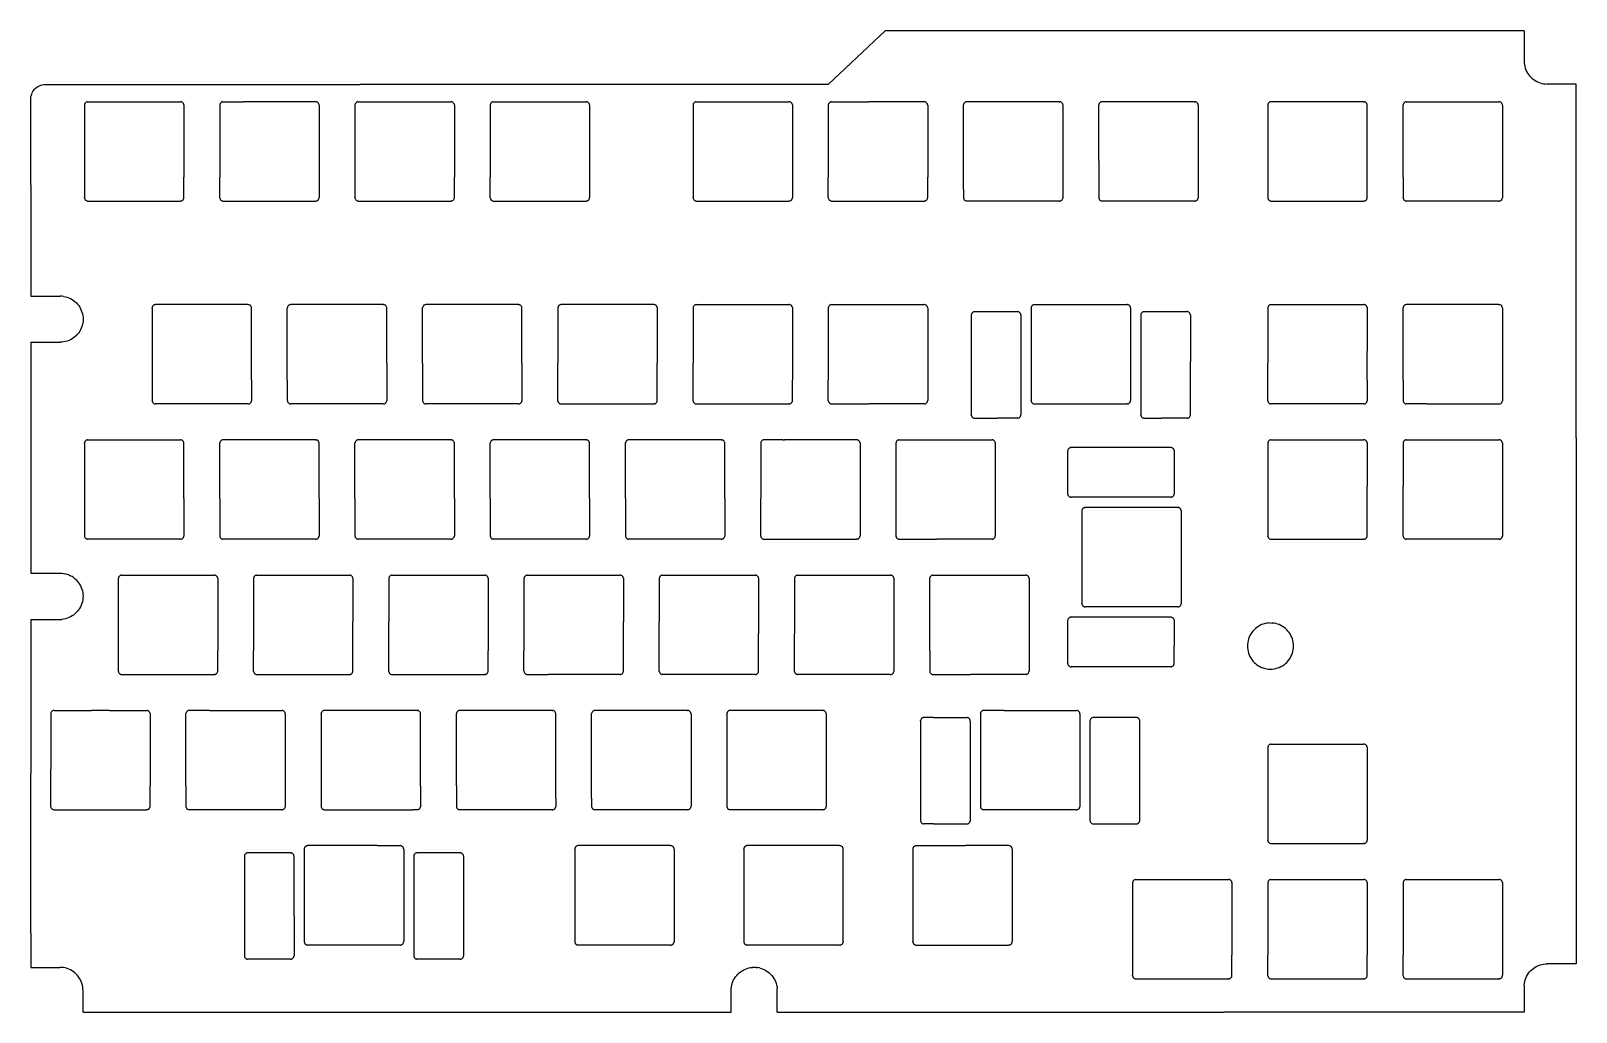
# Model space of a CAD drawing. Extents: x 157 to 375, y -131 to 7.
import ezdxf

# ---------------------------------------------------------------- set-up
doc = ezdxf.new("R2010")
doc.units = 0

msp = doc.modelspace()

# ---------------------------------------------------------------- linework, layer by layer
for p, q in [((277.22, 7.44), (272.44, 2.93)), ((367.25, 7.44), (277.22, 7.44)), ((367.25, 7.44), (367.25, 3.21)), ((272.44, 2.93), (269.22, -0.11)), ((367.25, 3.21), (367.26, 2.96)), ((367.26, 2.96), (367.29, 2.7)), ((367.29, 2.7), (367.34, 2.45)), ((367.34, 2.45), (367.41, 2.21)), ((367.41, 2.21), (367.49, 1.97)), ((367.49, 1.97), (367.6, 1.74)), ((367.6, 1.74), (367.72, 1.51)), ((367.72, 1.51), (367.87, 1.3)), ((367.87, 1.3), (368.02, 1.1)), ((368.02, 1.1), (368.13, 0.99)), ((368.13, 0.99), (368.2, 0.91)), ((368.2, 0.91), (368.39, 0.74)), ((368.39, 0.74), (368.59, 0.58)), ((368.59, 0.58), (368.8, 0.44)), ((368.8, 0.44), (369.02, 0.32)), ((369.02, 0.32), (369.25, 0.21)), ((369.25, 0.21), (369.49, 0.12)), ((369.49, 0.12), (369.74, 0.05)), ((369.74, 0.05), (369.99, 0)), ((369.99, 0), (370.24, -0.03)), ((156.9, -1.9), (156.95, -1.69)), ((156.9, -14.25), (156.9, -1.9)), ((156.95, -1.69), (157.01, -1.49)), ((157.01, -1.49), (157.08, -1.29)), ((157.08, -1.29), (157.18, -1.11)), ((157.18, -1.11), (157.29, -0.93)), ((157.29, -0.93), (157.42, -0.77)), ((157.42, -0.77), (157.57, -0.62)), ((157.57, -0.62), (157.74, -0.49)), ((157.74, -0.49), (157.91, -0.38)), ((157.91, -0.38), (158.1, -0.28)), ((158.1, -0.28), (158.29, -0.21)), ((158.29, -0.21), (158.5, -0.15)), ((158.5, -0.15), (158.7, -0.12)), ((158.7, -0.12), (158.91, -0.11)), ((158.91, -0.11), (203.28, -0.11)), ((269.22, -0.11), (203.28, -0.11)), ((370.24, -0.03), (370.5, -0.04)), ((374.56, -0.04), (370.5, -0.04)), ((374.56, -49.87), (374.56, -0.04)), ((164.47, -2.89), (164.45, -2.96)), ((164.45, -2.96), (164.45, -3.03)), ((164.45, -3.03), (164.45, -16.03)), ((164.49, -2.83), (164.47, -2.89)), ((164.52, -2.77), (164.49, -2.83)), ((164.55, -2.72), (164.52, -2.77)), ((164.6, -2.67), (164.55, -2.72)), ((164.64, -2.63), (164.6, -2.67)), ((164.7, -2.59), (164.64, -2.63)), ((164.76, -2.56), (164.7, -2.59)), ((164.82, -2.54), (164.76, -2.56)), ((164.88, -2.53), (164.82, -2.54)), ((164.88, -2.53), (164.95, -2.53)), ((164.95, -2.53), (177.95, -2.53)), ((178.02, -2.53), (177.95, -2.53)), ((178.08, -2.54), (178.02, -2.53)), ((178.14, -2.56), (178.08, -2.54)), ((178.2, -2.59), (178.14, -2.56)), ((178.26, -2.63), (178.2, -2.59)), ((178.3, -2.67), (178.26, -2.63)), ((178.35, -2.72), (178.3, -2.67)), ((178.38, -2.77), (178.35, -2.72)), ((178.41, -2.83), (178.38, -2.77)), ((178.43, -2.89), (178.41, -2.83)), ((178.45, -2.96), (178.43, -2.89)), ((178.45, -2.96), (178.45, -3.03)), ((178.45, -3.03), (178.45, -13.18)), ((183.52, -2.89), (183.5, -2.96)), ((183.5, -2.96), (183.5, -3.03)), ((183.5, -3.03), (183.5, -13.18)), ((183.54, -2.83), (183.52, -2.89)), ((183.57, -2.77), (183.54, -2.83)), ((183.6, -2.72), (183.57, -2.77)), ((183.65, -2.67), (183.6, -2.72)), ((183.69, -2.63), (183.65, -2.67)), ((183.75, -2.59), (183.69, -2.63)), ((183.81, -2.56), (183.75, -2.59)), ((183.87, -2.54), (183.81, -2.56)), ((183.93, -2.53), (183.87, -2.54)), ((183.93, -2.53), (184, -2.53)), ((184, -2.53), (186.85, -2.53)), ((197, -2.53), (186.85, -2.53)), ((197.07, -2.53), (197, -2.53)), ((197.13, -2.54), (197.07, -2.53)), ((197.19, -2.56), (197.13, -2.54)), ((197.25, -2.59), (197.19, -2.56)), ((197.31, -2.63), (197.25, -2.59)), ((197.35, -2.67), (197.31, -2.63)), ((197.4, -2.72), (197.35, -2.67)), ((197.43, -2.77), (197.4, -2.72)), ((197.46, -2.83), (197.43, -2.77)), ((197.48, -2.89), (197.46, -2.83)), ((197.5, -2.96), (197.48, -2.89)), ((197.5, -2.96), (197.5, -3.03)), ((197.5, -3.03), (197.5, -16.03)), ((202.57, -2.89), (202.55, -2.96)), ((202.55, -2.96), (202.55, -3.03)), ((202.55, -3.03), (202.55, -16.03)), ((202.59, -2.83), (202.57, -2.89)), ((202.62, -2.77), (202.59, -2.83)), ((202.65, -2.72), (202.62, -2.77)), ((202.7, -2.67), (202.65, -2.72)), ((202.74, -2.63), (202.7, -2.67)), ((202.8, -2.59), (202.74, -2.63)), ((202.86, -2.56), (202.8, -2.59)), ((202.92, -2.54), (202.86, -2.56)), ((202.98, -2.53), (202.92, -2.54)), ((202.98, -2.53), (203.05, -2.53)), ((203.05, -2.53), (216.05, -2.53)), ((216.12, -2.53), (216.05, -2.53)), ((216.18, -2.54), (216.12, -2.53)), ((216.24, -2.56), (216.18, -2.54)), ((216.3, -2.59), (216.24, -2.56)), ((216.36, -2.63), (216.3, -2.59)), ((216.4, -2.67), (216.36, -2.63)), ((216.45, -2.72), (216.4, -2.67)), ((216.48, -2.77), (216.45, -2.72)), ((216.51, -2.83), (216.48, -2.77)), ((216.53, -2.89), (216.51, -2.83)), ((216.55, -2.96), (216.53, -2.89)), ((216.55, -2.96), (216.55, -3.03)), ((216.55, -3.03), (216.55, -13.18)), ((221.62, -2.89), (221.6, -2.96)), ((221.6, -2.96), (221.6, -3.03)), ((221.6, -3.03), (221.6, -13.18)), ((221.64, -2.83), (221.62, -2.89)), ((221.67, -2.77), (221.64, -2.83)), ((221.7, -2.72), (221.67, -2.77)), ((221.75, -2.67), (221.7, -2.72)), ((221.79, -2.63), (221.75, -2.67)), ((221.85, -2.59), (221.79, -2.63)), ((221.91, -2.56), (221.85, -2.59)), ((221.97, -2.54), (221.91, -2.56)), ((222.03, -2.53), (221.97, -2.54)), ((222.03, -2.53), (222.1, -2.53)), ((222.1, -2.53), (235.1, -2.53)), ((235.17, -2.53), (235.1, -2.53)), ((235.23, -2.54), (235.17, -2.53)), ((235.29, -2.56), (235.23, -2.54)), ((235.35, -2.59), (235.29, -2.56)), ((235.41, -2.63), (235.35, -2.59)), ((235.45, -2.67), (235.41, -2.63)), ((235.5, -2.72), (235.45, -2.67)), ((235.53, -2.77), (235.5, -2.72)), ((235.56, -2.83), (235.53, -2.77)), ((235.58, -2.89), (235.56, -2.83)), ((235.6, -2.96), (235.58, -2.89)), ((235.6, -2.96), (235.6, -3.03)), ((235.6, -3.03), (235.6, -16.03)), ((250.19, -2.89), (250.18, -2.96)), ((250.18, -2.96), (250.18, -3.03)), ((250.18, -3.03), (250.18, -16.03)), ((250.21, -2.83), (250.19, -2.89)), ((250.24, -2.77), (250.21, -2.83)), ((250.28, -2.72), (250.24, -2.77)), ((250.32, -2.67), (250.28, -2.72)), ((250.37, -2.63), (250.32, -2.67)), ((250.42, -2.59), (250.37, -2.63)), ((250.48, -2.56), (250.42, -2.59)), ((250.54, -2.54), (250.48, -2.56)), ((250.61, -2.53), (250.54, -2.54)), ((250.61, -2.53), (250.68, -2.53)), ((250.68, -2.53), (263.67, -2.53)), ((263.74, -2.53), (263.67, -2.53)), ((263.81, -2.54), (263.74, -2.53)), ((263.87, -2.56), (263.81, -2.54)), ((263.93, -2.59), (263.87, -2.56)), ((263.98, -2.63), (263.93, -2.59)), ((264.03, -2.67), (263.98, -2.63)), ((264.07, -2.72), (264.03, -2.67)), ((264.11, -2.77), (264.07, -2.72)), ((264.14, -2.83), (264.11, -2.77)), ((264.16, -2.89), (264.14, -2.83)), ((264.17, -2.96), (264.16, -2.89)), ((264.17, -2.96), (264.17, -3.03)), ((264.17, -3.03), (264.17, -16.03)), ((269.24, -2.89), (269.23, -2.96)), ((269.23, -2.96), (269.23, -3.03)), ((269.23, -3.03), (269.23, -13.18)), ((269.26, -2.83), (269.24, -2.89)), ((269.29, -2.77), (269.26, -2.83)), ((269.33, -2.72), (269.29, -2.77)), ((269.37, -2.67), (269.33, -2.72)), ((269.42, -2.63), (269.37, -2.67)), ((269.47, -2.59), (269.42, -2.63)), ((269.53, -2.56), (269.47, -2.59)), ((269.59, -2.54), (269.53, -2.56)), ((269.66, -2.53), (269.59, -2.54)), ((269.66, -2.53), (269.73, -2.53)), ((269.73, -2.53), (274.95, -2.53)), ((282.73, -2.53), (274.95, -2.53)), ((282.79, -2.53), (282.73, -2.53)), ((282.86, -2.54), (282.79, -2.53)), ((282.92, -2.56), (282.86, -2.54)), ((282.98, -2.59), (282.92, -2.56)), ((283.03, -2.63), (282.98, -2.59)), ((283.08, -2.67), (283.03, -2.63)), ((283.12, -2.72), (283.08, -2.67)), ((283.16, -2.77), (283.12, -2.72)), ((283.19, -2.83), (283.16, -2.77)), ((283.21, -2.89), (283.19, -2.83)), ((283.22, -2.96), (283.21, -2.89)), ((283.22, -2.96), (283.23, -3.03)), ((283.23, -3.03), (283.23, -13.18)), ((288.27, -3.03), (288.28, -2.96)), ((288.27, -13.18), (288.27, -3.03)), ((288.29, -2.89), (288.28, -2.96)), ((288.31, -2.83), (288.29, -2.89)), ((288.34, -2.77), (288.31, -2.83)), ((288.38, -2.72), (288.34, -2.77)), ((288.42, -2.67), (288.38, -2.72)), ((288.47, -2.63), (288.42, -2.67)), ((288.52, -2.59), (288.47, -2.63)), ((288.58, -2.56), (288.52, -2.59)), ((288.64, -2.54), (288.58, -2.56)), ((288.71, -2.53), (288.64, -2.54)), ((288.77, -2.53), (288.71, -2.53)), ((301.77, -2.53), (288.77, -2.53)), ((301.77, -2.53), (301.84, -2.53)), ((301.91, -2.54), (301.84, -2.53)), ((301.97, -2.56), (301.91, -2.54)), ((302.03, -2.59), (301.97, -2.56)), ((302.08, -2.63), (302.03, -2.59)), ((302.13, -2.67), (302.08, -2.63)), ((302.17, -2.72), (302.13, -2.67)), ((302.21, -2.77), (302.17, -2.72)), ((302.24, -2.83), (302.21, -2.77)), ((302.26, -2.89), (302.24, -2.83)), ((302.27, -2.96), (302.26, -2.89)), ((302.27, -2.96), (302.27, -3.03)), ((302.27, -3.03), (302.27, -10.8)), ((307.34, -2.89), (307.33, -2.96)), ((307.33, -3.03), (307.33, -2.96)), ((307.33, -10.8), (307.33, -3.03)), ((307.36, -2.83), (307.34, -2.89)), ((307.39, -2.77), (307.36, -2.83)), ((307.43, -2.72), (307.39, -2.77)), ((307.47, -2.67), (307.43, -2.72)), ((307.52, -2.63), (307.47, -2.67)), ((307.57, -2.59), (307.52, -2.63)), ((307.63, -2.56), (307.57, -2.59)), ((307.69, -2.54), (307.63, -2.56)), ((307.76, -2.53), (307.69, -2.54)), ((307.83, -2.53), (307.76, -2.53)), ((320.83, -2.53), (307.83, -2.53)), ((320.83, -2.53), (320.89, -2.53)), ((320.96, -2.54), (320.89, -2.53)), ((321.02, -2.56), (320.96, -2.54)), ((321.08, -2.59), (321.02, -2.56)), ((321.13, -2.63), (321.08, -2.59)), ((321.18, -2.67), (321.13, -2.63)), ((321.22, -2.72), (321.18, -2.67)), ((321.26, -2.77), (321.22, -2.72)), ((321.29, -2.83), (321.26, -2.77)), ((321.31, -2.89), (321.29, -2.83)), ((321.32, -2.96), (321.31, -2.89)), ((321.33, -3.03), (321.32, -2.96)), ((321.33, -3.03), (321.33, -16.03)), ((331.16, -2.89), (331.14, -2.96)), ((331.14, -3.03), (331.14, -2.96)), ((331.14, -3.03), (331.14, -16.03)), ((331.18, -2.83), (331.16, -2.89)), ((331.21, -2.77), (331.18, -2.83)), ((331.24, -2.72), (331.21, -2.77)), ((331.28, -2.67), (331.24, -2.72)), ((331.33, -2.63), (331.28, -2.67)), ((331.39, -2.59), (331.33, -2.63)), ((331.44, -2.56), (331.39, -2.59)), ((331.5, -2.54), (331.44, -2.56)), ((331.57, -2.53), (331.5, -2.54)), ((331.64, -2.53), (331.57, -2.53)), ((344.64, -2.53), (331.64, -2.53)), ((344.64, -2.53), (344.71, -2.53)), ((344.77, -2.54), (344.71, -2.53)), ((344.83, -2.56), (344.77, -2.54)), ((344.89, -2.59), (344.83, -2.56)), ((344.94, -2.63), (344.89, -2.59)), ((344.99, -2.67), (344.94, -2.63)), ((345.03, -2.72), (344.99, -2.67)), ((345.07, -2.77), (345.03, -2.72)), ((345.1, -2.83), (345.07, -2.77)), ((345.12, -2.89), (345.1, -2.83)), ((345.13, -2.96), (345.12, -2.89)), ((345.14, -3.03), (345.13, -2.96)), ((345.14, -9.09), (345.14, -3.03)), ((350.21, -2.89), (350.19, -2.96)), ((350.19, -3.03), (350.19, -2.96)), ((350.19, -9.09), (350.19, -3.03)), ((350.23, -2.83), (350.21, -2.89)), ((350.26, -2.77), (350.23, -2.83)), ((350.29, -2.72), (350.26, -2.77)), ((350.33, -2.67), (350.29, -2.72)), ((350.38, -2.63), (350.33, -2.67)), ((350.44, -2.59), (350.38, -2.63)), ((350.49, -2.56), (350.44, -2.59)), ((350.55, -2.54), (350.49, -2.56)), ((350.62, -2.53), (350.55, -2.54)), ((350.62, -2.53), (350.69, -2.53)), ((350.69, -2.53), (363.69, -2.53)), ((363.76, -2.53), (363.69, -2.53)), ((363.82, -2.54), (363.76, -2.53)), ((363.88, -2.56), (363.82, -2.54)), ((363.94, -2.59), (363.88, -2.56)), ((363.99, -2.63), (363.94, -2.59)), ((364.04, -2.67), (363.99, -2.63)), ((364.07, -2.7), (364.04, -2.67)), ((364.08, -2.72), (364.07, -2.7)), ((364.12, -2.77), (364.08, -2.72)), ((364.15, -2.83), (364.12, -2.77)), ((364.17, -2.89), (364.15, -2.83)), ((364.18, -2.96), (364.17, -2.89)), ((364.19, -3.03), (364.18, -2.96)), ((364.19, -3.03), (364.19, -16.03)), ((302.27, -10.8), (302.27, -16.03)), ((307.33, -10.8), (307.33, -16.03)), ((345.14, -13.18), (345.14, -9.09)), ((350.19, -13.18), (350.19, -9.09)), ((156.9, -14.25), (156.9, -29.91)), ((178.45, -16.03), (178.45, -13.18)), ((183.5, -16.03), (183.5, -13.18)), ((216.55, -14.88), (216.55, -13.18)), ((216.55, -16.03), (216.55, -14.88)), ((221.6, -14.88), (221.6, -13.18)), ((221.6, -16.03), (221.6, -14.88)), ((269.23, -16.03), (269.23, -13.18)), ((283.23, -14.88), (283.23, -13.18)), ((283.23, -16.03), (283.23, -14.88)), ((288.27, -14.88), (288.27, -13.18)), ((288.27, -14.88), (288.27, -16.03)), ((345.14, -16.03), (345.14, -13.18)), ((350.19, -13.18), (350.19, -16.03)), ((164.45, -16.09), (164.45, -16.03)), ((164.45, -16.09), (164.47, -16.16)), ((164.47, -16.16), (164.49, -16.22)), ((164.49, -16.22), (164.52, -16.28)), ((164.52, -16.28), (164.55, -16.33)), ((164.55, -16.33), (164.6, -16.38)), ((164.6, -16.38), (164.64, -16.42)), ((164.64, -16.42), (164.7, -16.46)), ((164.7, -16.46), (164.76, -16.49)), ((164.76, -16.49), (164.82, -16.51)), ((164.82, -16.51), (164.88, -16.52)), ((164.88, -16.52), (164.95, -16.53)), ((164.95, -16.53), (177.95, -16.53)), ((178.02, -16.52), (177.95, -16.53)), ((178.02, -16.52), (178.08, -16.51)), ((178.08, -16.51), (178.14, -16.49)), ((178.14, -16.49), (178.2, -16.46)), ((178.2, -16.46), (178.26, -16.42)), ((178.26, -16.42), (178.3, -16.38)), ((178.3, -16.38), (178.35, -16.33)), ((178.35, -16.33), (178.38, -16.28)), ((178.38, -16.28), (178.41, -16.22)), ((178.41, -16.22), (178.43, -16.16)), ((178.43, -16.16), (178.45, -16.09)), ((178.45, -16.09), (178.45, -16.03)), ((183.5, -16.09), (183.5, -16.03)), ((183.5, -16.09), (183.52, -16.16)), ((183.52, -16.16), (183.54, -16.22)), ((183.54, -16.22), (183.57, -16.28)), ((183.57, -16.28), (183.6, -16.33)), ((183.6, -16.33), (183.65, -16.38)), ((183.65, -16.38), (183.69, -16.42)), ((183.69, -16.42), (183.75, -16.46)), ((183.75, -16.46), (183.81, -16.49)), ((183.81, -16.49), (183.87, -16.51)), ((183.87, -16.51), (183.93, -16.52)), ((183.93, -16.52), (184, -16.53)), ((184, -16.53), (197, -16.53)), ((197.07, -16.52), (197, -16.53)), ((197.07, -16.52), (197.13, -16.51)), ((197.13, -16.51), (197.19, -16.49)), ((197.19, -16.49), (197.25, -16.46)), ((197.25, -16.46), (197.31, -16.42)), ((197.31, -16.42), (197.35, -16.38)), ((197.35, -16.38), (197.4, -16.33)), ((197.4, -16.33), (197.43, -16.28)), ((197.43, -16.28), (197.46, -16.22)), ((197.46, -16.22), (197.48, -16.16)), ((197.48, -16.16), (197.5, -16.09)), ((197.5, -16.09), (197.5, -16.03)), ((202.55, -16.09), (202.55, -16.03)), ((202.55, -16.09), (202.57, -16.16)), ((202.57, -16.16), (202.59, -16.22)), ((202.59, -16.22), (202.62, -16.28)), ((202.62, -16.28), (202.65, -16.33)), ((202.65, -16.33), (202.7, -16.38)), ((202.7, -16.38), (202.74, -16.42)), ((202.74, -16.42), (202.8, -16.46)), ((202.8, -16.46), (202.86, -16.49)), ((202.86, -16.49), (202.92, -16.51)), ((202.92, -16.51), (202.98, -16.52)), ((202.98, -16.52), (203.05, -16.53)), ((203.05, -16.53), (216.05, -16.53)), ((216.12, -16.52), (216.05, -16.53)), ((216.12, -16.52), (216.18, -16.51)), ((216.18, -16.51), (216.24, -16.49)), ((216.24, -16.49), (216.3, -16.46)), ((216.3, -16.46), (216.36, -16.42)), ((216.36, -16.42), (216.4, -16.38)), ((216.4, -16.38), (216.45, -16.33)), ((216.45, -16.33), (216.48, -16.28)), ((216.48, -16.28), (216.51, -16.22)), ((216.51, -16.22), (216.53, -16.16)), ((216.53, -16.16), (216.55, -16.09)), ((216.55, -16.09), (216.55, -16.03)), ((221.6, -16.09), (221.6, -16.03)), ((221.6, -16.09), (221.62, -16.16)), ((221.62, -16.16), (221.64, -16.22)), ((221.64, -16.22), (221.67, -16.28)), ((221.67, -16.28), (221.7, -16.33)), ((221.7, -16.33), (221.75, -16.38)), ((221.75, -16.38), (221.79, -16.42)), ((221.79, -16.42), (221.85, -16.46)), ((221.85, -16.46), (221.91, -16.49)), ((221.91, -16.49), (221.97, -16.51)), ((221.97, -16.51), (222.03, -16.52)), ((222.03, -16.52), (222.1, -16.53)), ((222.1, -16.53), (235.1, -16.53)), ((235.17, -16.52), (235.1, -16.53)), ((235.17, -16.52), (235.23, -16.51)), ((235.23, -16.51), (235.29, -16.49)), ((235.29, -16.49), (235.35, -16.46)), ((235.35, -16.46), (235.41, -16.42)), ((235.41, -16.42), (235.45, -16.38)), ((235.45, -16.38), (235.5, -16.33)), ((235.5, -16.33), (235.53, -16.28)), ((235.53, -16.28), (235.56, -16.22)), ((235.56, -16.22), (235.58, -16.16)), ((235.58, -16.16), (235.6, -16.09)), ((235.6, -16.09), (235.6, -16.03)), ((250.18, -16.09), (250.18, -16.03)), ((250.18, -16.09), (250.19, -16.16)), ((250.19, -16.16), (250.21, -16.22)), ((250.21, -16.22), (250.24, -16.28)), ((250.24, -16.28), (250.28, -16.33)), ((250.28, -16.33), (250.32, -16.38)), ((250.32, -16.38), (250.37, -16.42)), ((250.37, -16.42), (250.42, -16.46)), ((250.42, -16.46), (250.48, -16.49)), ((250.48, -16.49), (250.54, -16.51)), ((250.54, -16.51), (250.61, -16.52)), ((250.61, -16.52), (250.68, -16.53)), ((250.68, -16.53), (263.67, -16.53)), ((263.74, -16.52), (263.67, -16.53)), ((263.74, -16.52), (263.81, -16.51)), ((263.81, -16.51), (263.87, -16.49)), ((263.87, -16.49), (263.93, -16.46)), ((263.93, -16.46), (263.98, -16.42)), ((263.98, -16.42), (264.03, -16.38)), ((264.03, -16.38), (264.07, -16.33)), ((264.07, -16.33), (264.11, -16.28)), ((264.11, -16.28), (264.14, -16.22)), ((264.14, -16.22), (264.16, -16.16)), ((264.16, -16.16), (264.17, -16.09)), ((264.17, -16.09), (264.17, -16.03)), ((269.23, -16.09), (269.23, -16.03)), ((269.23, -16.09), (269.24, -16.16)), ((269.24, -16.16), (269.26, -16.22)), ((269.26, -16.22), (269.29, -16.28)), ((269.29, -16.28), (269.33, -16.33)), ((269.33, -16.33), (269.37, -16.38)), ((269.37, -16.38), (269.42, -16.42)), ((269.42, -16.42), (269.47, -16.46)), ((269.47, -16.46), (269.53, -16.49)), ((269.53, -16.49), (269.59, -16.51)), ((269.59, -16.51), (269.66, -16.52)), ((269.66, -16.52), (269.73, -16.53)), ((269.73, -16.53), (282.73, -16.53)), ((282.79, -16.52), (282.73, -16.53)), ((282.79, -16.52), (282.86, -16.51)), ((282.86, -16.51), (282.92, -16.49)), ((282.92, -16.49), (282.98, -16.46)), ((282.98, -16.46), (283.03, -16.42)), ((283.03, -16.42), (283.08, -16.38)), ((283.08, -16.38), (283.12, -16.33)), ((283.12, -16.33), (283.16, -16.28)), ((283.16, -16.28), (283.19, -16.22)), ((283.19, -16.22), (283.21, -16.16)), ((283.21, -16.16), (283.22, -16.09)), ((283.22, -16.09), (283.23, -16.03)), ((288.27, -16.03), (288.28, -16.09)), ((288.28, -16.09), (288.29, -16.16)), ((288.29, -16.16), (288.31, -16.22)), ((288.31, -16.22), (288.34, -16.28)), ((288.34, -16.28), (288.38, -16.33)), ((288.38, -16.33), (288.42, -16.38)), ((288.42, -16.38), (288.47, -16.42)), ((288.47, -16.42), (288.52, -16.46)), ((288.52, -16.46), (288.58, -16.49)), ((288.58, -16.49), (288.64, -16.51)), ((288.64, -16.51), (288.71, -16.52)), ((288.77, -16.53), (288.71, -16.52)), ((301.77, -16.53), (288.77, -16.53)), ((301.77, -16.53), (301.84, -16.52)), ((301.84, -16.52), (301.91, -16.51)), ((301.91, -16.51), (301.97, -16.49)), ((301.97, -16.49), (302.03, -16.46)), ((302.03, -16.46), (302.08, -16.42)), ((302.08, -16.42), (302.13, -16.38)), ((302.13, -16.38), (302.17, -16.33)), ((302.17, -16.33), (302.21, -16.28)), ((302.21, -16.28), (302.24, -16.22)), ((302.24, -16.22), (302.26, -16.16)), ((302.26, -16.16), (302.27, -16.09)), ((302.27, -16.03), (302.27, -16.09)), ((307.33, -16.03), (307.33, -16.09)), ((307.33, -16.09), (307.34, -16.16)), ((307.34, -16.16), (307.36, -16.22)), ((307.36, -16.22), (307.39, -16.28)), ((307.39, -16.28), (307.43, -16.33)), ((307.43, -16.33), (307.47, -16.38)), ((307.47, -16.38), (307.52, -16.42)), ((307.52, -16.42), (307.57, -16.46)), ((307.57, -16.46), (307.63, -16.49)), ((307.63, -16.49), (307.69, -16.51)), ((307.69, -16.51), (307.76, -16.52)), ((307.83, -16.53), (307.76, -16.52)), ((320.83, -16.53), (307.83, -16.53)), ((320.83, -16.53), (320.89, -16.52)), ((320.89, -16.52), (320.96, -16.51)), ((320.96, -16.51), (321.02, -16.49)), ((321.02, -16.49), (321.08, -16.46)), ((321.08, -16.46), (321.13, -16.42)), ((321.13, -16.42), (321.18, -16.38)), ((321.18, -16.38), (321.22, -16.33)), ((321.22, -16.33), (321.26, -16.28)), ((321.26, -16.28), (321.29, -16.22)), ((321.29, -16.22), (321.31, -16.16)), ((321.31, -16.16), (321.32, -16.09)), ((321.33, -16.03), (321.32, -16.09)), ((331.14, -16.03), (331.14, -16.09)), ((331.14, -16.09), (331.16, -16.16)), ((331.16, -16.16), (331.18, -16.22)), ((331.18, -16.22), (331.21, -16.28)), ((331.21, -16.28), (331.24, -16.33)), ((331.24, -16.33), (331.28, -16.38)), ((331.33, -16.42), (331.28, -16.38)), ((331.39, -16.46), (331.33, -16.42)), ((331.39, -16.46), (331.44, -16.49)), ((331.44, -16.49), (331.5, -16.51)), ((331.5, -16.51), (331.57, -16.52)), ((331.57, -16.52), (331.64, -16.53)), ((331.64, -16.53), (344.64, -16.53)), ((344.71, -16.52), (344.64, -16.53)), ((344.71, -16.52), (344.77, -16.51)), ((344.77, -16.51), (344.83, -16.49)), ((344.83, -16.49), (344.89, -16.46)), ((344.89, -16.46), (344.94, -16.42)), ((344.94, -16.42), (344.99, -16.38)), ((344.99, -16.38), (345.03, -16.33)), ((345.03, -16.33), (345.07, -16.28)), ((345.07, -16.28), (345.1, -16.22)), ((345.1, -16.22), (345.12, -16.16)), ((345.12, -16.16), (345.13, -16.09)), ((345.13, -16.09), (345.14, -16.03)), ((350.19, -16.03), (350.19, -16.09)), ((350.19, -16.09), (350.21, -16.16)), ((350.21, -16.16), (350.23, -16.22)), ((350.23, -16.22), (350.26, -16.28)), ((350.26, -16.28), (350.29, -16.33)), ((350.29, -16.33), (350.33, -16.38)), ((350.33, -16.38), (350.38, -16.42)), ((350.38, -16.42), (350.44, -16.46)), ((350.44, -16.46), (350.49, -16.49)), ((350.49, -16.49), (350.55, -16.51)), ((350.55, -16.51), (350.62, -16.52)), ((350.69, -16.53), (350.62, -16.52)), ((363.69, -16.53), (350.69, -16.53)), ((363.69, -16.53), (363.76, -16.52)), ((363.76, -16.52), (363.82, -16.51)), ((363.82, -16.51), (363.88, -16.49)), ((363.88, -16.49), (363.94, -16.46)), ((363.94, -16.46), (363.99, -16.42)), ((363.99, -16.42), (364.04, -16.38)), ((364.04, -16.38), (364.08, -16.33)), ((364.08, -16.33), (364.12, -16.28)), ((364.12, -16.28), (364.15, -16.22)), ((364.15, -16.22), (364.17, -16.16)), ((364.17, -16.16), (364.18, -16.09)), ((364.19, -16.03), (364.18, -16.09)), ((156.9, -29.91), (161, -29.91)), ((161.25, -29.92), (161, -29.91)), ((161.51, -29.95), (161.25, -29.92)), ((161.51, -29.95), (161.76, -30)), ((161.76, -30), (162, -30.07)), ((162, -30.07), (162.24, -30.16)), ((162.24, -30.16), (162.48, -30.27)), ((162.48, -30.27), (162.7, -30.39)), ((162.7, -30.39), (162.91, -30.53)), ((162.91, -30.53), (163.11, -30.69)), ((163.11, -30.69), (163.3, -30.86)), ((163.3, -30.86), (163.47, -31.05)), ((163.47, -31.05), (163.63, -31.25)), ((163.63, -31.25), (163.77, -31.46)), ((163.77, -31.46), (163.9, -31.69)), ((163.9, -31.69), (164, -31.92)), ((164, -31.92), (164.09, -32.16)), ((164.09, -32.16), (164.16, -32.4)), ((164.16, -32.4), (164.21, -32.65)), ((173.99, -31.47), (173.98, -31.53)), ((173.98, -31.6), (173.98, -31.53)), ((173.98, -31.6), (173.98, -44.6)), ((174.01, -31.41), (173.99, -31.47)), ((174.04, -31.35), (174.01, -31.41)), ((174.08, -31.29), (174.04, -31.35)), ((174.12, -31.25), (174.08, -31.29)), ((174.17, -31.2), (174.12, -31.25)), ((174.22, -31.17), (174.17, -31.2)), ((174.28, -31.14), (174.22, -31.17)), ((174.34, -31.12), (174.28, -31.14)), ((174.41, -31.1), (174.34, -31.12)), ((174.48, -31.1), (174.41, -31.1)), ((187.48, -31.1), (174.48, -31.1)), ((187.48, -31.1), (187.54, -31.1)), ((187.61, -31.12), (187.54, -31.1)), ((187.67, -31.14), (187.61, -31.12)), ((187.73, -31.17), (187.67, -31.14)), ((187.78, -31.2), (187.73, -31.17)), ((187.83, -31.25), (187.78, -31.2)), ((187.87, -31.29), (187.83, -31.25)), ((187.91, -31.35), (187.87, -31.29)), ((187.94, -31.41), (187.91, -31.35)), ((187.96, -31.47), (187.94, -31.41)), ((187.97, -31.53), (187.96, -31.47)), ((187.98, -31.6), (187.97, -31.53)), ((187.98, -37.67), (187.98, -31.6)), ((193.02, -31.6), (193.03, -31.53)), ((193.02, -37.67), (193.02, -31.6)), ((193.04, -31.47), (193.03, -31.53)), ((193.06, -31.41), (193.04, -31.47)), ((193.09, -31.35), (193.06, -31.41)), ((193.13, -31.29), (193.09, -31.35)), ((193.17, -31.25), (193.13, -31.29)), ((193.22, -31.2), (193.17, -31.25)), ((193.27, -31.17), (193.22, -31.2)), ((193.33, -31.14), (193.27, -31.17)), ((193.39, -31.12), (193.33, -31.14)), ((193.46, -31.1), (193.39, -31.12)), ((193.52, -31.1), (193.46, -31.1)), ((206.52, -31.1), (193.52, -31.1)), ((206.52, -31.1), (206.59, -31.1)), ((206.66, -31.12), (206.59, -31.1)), ((206.72, -31.14), (206.66, -31.12)), ((206.78, -31.17), (206.72, -31.14)), ((206.83, -31.2), (206.78, -31.17)), ((206.88, -31.25), (206.83, -31.2)), ((206.92, -31.29), (206.88, -31.25)), ((206.96, -31.35), (206.92, -31.29)), ((206.99, -31.41), (206.96, -31.35)), ((207.01, -31.47), (206.99, -31.41)), ((207.02, -31.53), (207.01, -31.47)), ((207.02, -31.6), (207.02, -31.53)), ((207.02, -39.37), (207.02, -31.6)), ((212.07, -31.6), (212.08, -31.53)), ((212.07, -39.37), (212.07, -31.6)), ((212.09, -31.47), (212.08, -31.53)), ((212.11, -31.41), (212.09, -31.47)), ((212.14, -31.35), (212.11, -31.41)), ((212.18, -31.29), (212.14, -31.35)), ((212.22, -31.25), (212.18, -31.29)), ((212.27, -31.2), (212.22, -31.25)), ((212.32, -31.17), (212.27, -31.2)), ((212.38, -31.14), (212.32, -31.17)), ((212.44, -31.12), (212.38, -31.14)), ((212.51, -31.1), (212.44, -31.12)), ((212.57, -31.1), (212.51, -31.1)), ((225.57, -31.1), (212.57, -31.1)), ((225.57, -31.1), (225.64, -31.1)), ((225.71, -31.12), (225.64, -31.1)), ((225.77, -31.14), (225.71, -31.12)), ((225.83, -31.17), (225.77, -31.14)), ((225.88, -31.2), (225.83, -31.17)), ((225.93, -31.25), (225.88, -31.2)), ((225.97, -31.29), (225.93, -31.25)), ((226.01, -31.35), (225.97, -31.29)), ((226.04, -31.41), (226.01, -31.35)), ((226.06, -31.47), (226.04, -31.41)), ((226.07, -31.53), (226.06, -31.47)), ((226.07, -31.6), (226.07, -31.53)), ((226.07, -39.37), (226.07, -31.6)), ((231.13, -31.53), (231.12, -31.6)), ((231.12, -31.6), (231.12, -39.37)), ((231.14, -31.47), (231.13, -31.53)), ((231.16, -31.41), (231.14, -31.47)), ((231.19, -31.35), (231.16, -31.41)), ((231.23, -31.29), (231.19, -31.35)), ((231.27, -31.25), (231.23, -31.29)), ((231.27, -31.25), (231.32, -31.2)), ((231.32, -31.2), (231.37, -31.17)), ((231.43, -31.14), (231.37, -31.17)), ((231.49, -31.12), (231.43, -31.14)), ((231.56, -31.1), (231.49, -31.12)), ((231.62, -31.1), (231.56, -31.1)), ((244.62, -31.1), (231.62, -31.1)), ((244.69, -31.1), (244.62, -31.1)), ((244.76, -31.12), (244.69, -31.1)), ((244.82, -31.14), (244.76, -31.12)), ((244.88, -31.17), (244.82, -31.14)), ((244.93, -31.2), (244.88, -31.17)), ((244.98, -31.25), (244.93, -31.2)), ((245.02, -31.29), (244.98, -31.25)), ((245.06, -31.35), (245.02, -31.29)), ((245.09, -31.41), (245.06, -31.35)), ((245.11, -31.47), (245.09, -31.41)), ((245.12, -31.53), (245.11, -31.47)), ((245.12, -31.53), (245.12, -31.6)), ((245.12, -31.6), (245.12, -39.37)), ((250.19, -31.47), (250.18, -31.53)), ((250.18, -31.53), (250.18, -31.6)), ((250.18, -31.6), (250.18, -39.37)), ((250.21, -31.41), (250.19, -31.47)), ((250.24, -31.35), (250.21, -31.41)), ((250.28, -31.29), (250.24, -31.35)), ((250.32, -31.25), (250.28, -31.29)), ((250.37, -31.2), (250.32, -31.25)), ((250.42, -31.17), (250.37, -31.2)), ((250.48, -31.14), (250.42, -31.17)), ((250.54, -31.12), (250.48, -31.14)), ((250.61, -31.1), (250.54, -31.12)), ((250.61, -31.1), (250.68, -31.1)), ((250.68, -31.1), (263.67, -31.1)), ((263.74, -31.1), (263.67, -31.1)), ((263.81, -31.12), (263.74, -31.1)), ((263.87, -31.14), (263.81, -31.12)), ((263.93, -31.17), (263.87, -31.14)), ((263.98, -31.2), (263.93, -31.17)), ((264.03, -31.25), (263.98, -31.2)), ((264.07, -31.29), (264.03, -31.25)), ((264.11, -31.35), (264.07, -31.29)), ((264.14, -31.41), (264.11, -31.35)), ((264.16, -31.47), (264.14, -31.41)), ((264.17, -31.53), (264.16, -31.47)), ((264.17, -31.53), (264.17, -31.6)), ((264.17, -31.6), (264.17, -41.75)), ((269.24, -31.47), (269.23, -31.53)), ((269.23, -31.53), (269.23, -31.6)), ((269.23, -31.6), (269.23, -41.75)), ((269.26, -31.41), (269.24, -31.47)), ((269.29, -31.35), (269.26, -31.41)), ((269.33, -31.29), (269.29, -31.35)), ((269.37, -31.25), (269.33, -31.29)), ((269.42, -31.2), (269.37, -31.25)), ((269.47, -31.17), (269.42, -31.2)), ((269.53, -31.14), (269.47, -31.17)), ((269.59, -31.12), (269.53, -31.14)), ((269.66, -31.1), (269.59, -31.12)), ((269.66, -31.1), (269.73, -31.1)), ((269.73, -31.1), (282.73, -31.1)), ((282.79, -31.1), (282.73, -31.1)), ((282.86, -31.12), (282.79, -31.1)), ((282.92, -31.14), (282.86, -31.12)), ((282.98, -31.17), (282.92, -31.14)), ((283.03, -31.2), (282.98, -31.17)), ((283.08, -31.25), (283.03, -31.2)), ((283.12, -31.29), (283.08, -31.25)), ((283.16, -31.35), (283.12, -31.29)), ((283.19, -31.41), (283.16, -31.35)), ((283.21, -31.47), (283.19, -31.41)), ((283.22, -31.53), (283.21, -31.47)), ((283.22, -31.53), (283.23, -31.6)), ((283.23, -31.6), (283.23, -44.6)), ((289.37, -32.53), (289.36, -32.6)), ((289.36, -32.6), (289.36, -46.6)), ((289.38, -32.47), (289.37, -32.53)), ((289.4, -32.41), (289.38, -32.47)), ((289.43, -32.35), (289.4, -32.41)), ((289.47, -32.29), (289.43, -32.35)), ((289.51, -32.25), (289.47, -32.29)), ((289.56, -32.2), (289.51, -32.25)), ((289.61, -32.17), (289.56, -32.2)), ((289.67, -32.14), (289.61, -32.17)), ((289.73, -32.12), (289.67, -32.14)), ((289.79, -32.1), (289.73, -32.12)), ((289.79, -32.1), (289.86, -32.1)), ((289.86, -32.1), (295.86, -32.1)), ((295.93, -32.1), (295.86, -32.1)), ((295.99, -32.12), (295.93, -32.1)), ((296.06, -32.14), (295.99, -32.12)), ((296.11, -32.17), (296.06, -32.14)), ((296.17, -32.2), (296.11, -32.17)), ((296.17, -32.2), (296.21, -32.24)), ((296.22, -32.25), (296.21, -32.24)), ((296.26, -32.29), (296.22, -32.25)), ((296.29, -32.35), (296.26, -32.29)), ((296.32, -32.41), (296.29, -32.35)), ((296.34, -32.47), (296.32, -32.41)), ((296.36, -32.53), (296.34, -32.47)), ((296.36, -32.53), (296.36, -32.6)), ((296.36, -32.6), (296.36, -46.6)), ((297.82, -31.47), (297.8, -31.53)), ((297.8, -31.53), (297.8, -31.55)), ((297.8, -31.6), (297.8, -31.55)), ((297.8, -31.6), (297.8, -44.6)), ((297.84, -31.41), (297.82, -31.47)), ((297.87, -31.35), (297.84, -31.41)), ((297.9, -31.29), (297.87, -31.35)), ((297.95, -31.25), (297.9, -31.29)), ((297.99, -31.2), (297.95, -31.25)), ((298.05, -31.17), (297.99, -31.2)), ((298.11, -31.14), (298.05, -31.17)), ((298.17, -31.12), (298.11, -31.14)), ((298.23, -31.1), (298.17, -31.12)), ((298.23, -31.1), (298.3, -31.1)), ((298.3, -31.1), (311.3, -31.1)), ((311.37, -31.1), (311.3, -31.1)), ((311.43, -31.12), (311.37, -31.1)), ((311.49, -31.14), (311.43, -31.12)), ((311.55, -31.17), (311.49, -31.14)), ((311.61, -31.2), (311.55, -31.17)), ((311.65, -31.25), (311.61, -31.2)), ((311.7, -31.29), (311.65, -31.25)), ((311.73, -31.35), (311.7, -31.29)), ((311.76, -31.41), (311.73, -31.35)), ((311.78, -31.47), (311.76, -31.41)), ((311.8, -31.53), (311.78, -31.47)), ((311.8, -31.59), (311.8, -31.53)), ((311.8, -31.59), (311.8, -31.6)), ((311.8, -31.6), (311.8, -44.6)), ((313.26, -32.47), (313.24, -32.53)), ((313.24, -32.53), (313.24, -32.6)), ((313.24, -32.6), (313.24, -46.6)), ((313.28, -32.41), (313.26, -32.47)), ((313.28, -32.41), (313.3, -32.36)), ((313.3, -32.36), (313.3, -32.35)), ((313.31, -32.35), (313.3, -32.35)), ((313.34, -32.29), (313.31, -32.35)), ((313.38, -32.25), (313.34, -32.29)), ((313.43, -32.2), (313.38, -32.25)), ((313.49, -32.17), (313.43, -32.2)), ((313.54, -32.14), (313.49, -32.17)), ((313.61, -32.12), (313.54, -32.14)), ((313.67, -32.1), (313.61, -32.12)), ((313.67, -32.1), (313.74, -32.1)), ((313.74, -32.1), (319.74, -32.1)), ((319.81, -32.1), (319.74, -32.1)), ((319.87, -32.12), (319.81, -32.1)), ((319.93, -32.14), (319.87, -32.12)), ((319.99, -32.17), (319.93, -32.14)), ((320.04, -32.2), (319.99, -32.17)), ((320.09, -32.25), (320.04, -32.2)), ((320.13, -32.29), (320.09, -32.25)), ((320.17, -32.35), (320.13, -32.29)), ((320.2, -32.41), (320.17, -32.35)), ((320.22, -32.47), (320.2, -32.41)), ((320.23, -32.53), (320.22, -32.47)), ((320.23, -32.53), (320.24, -32.6)), ((320.24, -32.6), (320.24, -39.14)), ((331.16, -31.47), (331.14, -31.53)), ((331.14, -31.53), (331.14, -31.6)), ((331.14, -31.6), (331.14, -39.37)), ((331.18, -31.41), (331.16, -31.47)), ((331.21, -31.35), (331.18, -31.41)), ((331.24, -31.29), (331.21, -31.35)), ((331.28, -31.25), (331.24, -31.29)), ((331.33, -31.2), (331.28, -31.25)), ((331.39, -31.17), (331.33, -31.2)), ((331.44, -31.14), (331.39, -31.17)), ((331.5, -31.12), (331.44, -31.14)), ((331.57, -31.1), (331.5, -31.12)), ((331.57, -31.1), (331.64, -31.1)), ((331.64, -31.1), (344.64, -31.1)), ((344.71, -31.1), (344.64, -31.1)), ((344.77, -31.12), (344.71, -31.1)), ((344.83, -31.14), (344.77, -31.12)), ((344.89, -31.17), (344.83, -31.14)), ((344.94, -31.2), (344.89, -31.17)), ((344.99, -31.25), (344.94, -31.2)), ((345.03, -31.29), (344.99, -31.25)), ((345.07, -31.35), (345.03, -31.29)), ((345.1, -31.41), (345.07, -31.35)), ((345.12, -31.47), (345.1, -31.41)), ((345.13, -31.53), (345.12, -31.47)), ((345.13, -31.53), (345.14, -31.6)), ((345.14, -31.6), (345.14, -37.67)), ((350.21, -31.47), (350.19, -31.53)), ((350.19, -31.6), (350.19, -31.53)), ((350.19, -37.67), (350.19, -31.6)), ((350.23, -31.41), (350.21, -31.47)), ((350.26, -31.35), (350.23, -31.41)), ((350.29, -31.29), (350.26, -31.35)), ((350.33, -31.25), (350.29, -31.29)), ((350.38, -31.2), (350.33, -31.25)), ((350.44, -31.17), (350.38, -31.2)), ((350.49, -31.14), (350.44, -31.17)), ((350.55, -31.12), (350.49, -31.14)), ((350.62, -31.1), (350.55, -31.12)), ((350.69, -31.1), (350.62, -31.1)), ((363.69, -31.1), (350.69, -31.1)), ((363.69, -31.1), (363.76, -31.1)), ((363.82, -31.12), (363.76, -31.1)), ((363.88, -31.14), (363.82, -31.12)), ((363.94, -31.17), (363.88, -31.14)), ((363.99, -31.2), (363.94, -31.17)), ((364.04, -31.25), (363.99, -31.2)), ((364.08, -31.29), (364.04, -31.25)), ((364.12, -31.35), (364.08, -31.29)), ((364.15, -31.41), (364.12, -31.35)), ((364.17, -31.47), (364.15, -31.41)), ((364.18, -31.53), (364.17, -31.47)), ((364.19, -31.6), (364.18, -31.53)), ((364.19, -31.6), (364.19, -44.6)), ((163.9, -34.64), (163.77, -34.86)), ((164, -34.41), (163.9, -34.64)), ((164.09, -34.17), (164, -34.41)), ((164.16, -33.92), (164.09, -34.17)), ((164.21, -33.67), (164.16, -33.92)), ((164.21, -32.65), (164.24, -32.91)), ((164.24, -33.42), (164.21, -33.67)), ((164.24, -32.91), (164.25, -33.16)), ((164.25, -33.16), (164.24, -33.42)), ((156.9, -36.41), (156.9, -68.94)), ((156.9, -36.41), (161, -36.41)), ((161.25, -36.4), (161, -36.41)), ((161.51, -36.37), (161.25, -36.4)), ((161.76, -36.32), (161.51, -36.37)), ((162, -36.25), (161.76, -36.32)), ((162.24, -36.16), (162, -36.25)), ((162.48, -36.06), (162.24, -36.16)), ((162.7, -35.93), (162.48, -36.06)), ((162.91, -35.79), (162.7, -35.93)), ((163.11, -35.63), (162.91, -35.79)), ((163.3, -35.46), (163.11, -35.63)), ((163.3, -35.46), (163.47, -35.27)), ((163.47, -35.27), (163.63, -35.07)), ((163.77, -34.86), (163.63, -35.07)), ((187.98, -41.75), (187.98, -37.67)), ((193.02, -41.75), (193.02, -37.67)), ((320.24, -43.53), (320.24, -39.14)), ((345.14, -41.75), (345.14, -37.67)), ((350.19, -41.75), (350.19, -37.67)), ((207.02, -39.37), (207.02, -44.6)), ((212.07, -39.37), (212.07, -44.6)), ((226.07, -39.37), (226.07, -44.6)), ((231.12, -44.6), (231.12, -39.37)), ((245.12, -44.6), (245.12, -39.37)), ((250.18, -44.6), (250.18, -39.37)), ((331.14, -44.6), (331.14, -39.37)), ((187.98, -41.75), (187.98, -44.6)), ((193.02, -41.75), (193.02, -44.6)), ((264.17, -44.6), (264.17, -41.75)), ((269.23, -44.6), (269.23, -41.75)), ((345.14, -41.75), (345.14, -44.6)), ((350.19, -41.75), (350.19, -44.6)), ((173.98, -44.6), (173.98, -44.67)), ((173.98, -44.67), (173.99, -44.73)), ((173.99, -44.73), (174.01, -44.79)), ((174.01, -44.79), (174.04, -44.85)), ((174.04, -44.85), (174.08, -44.91)), ((174.08, -44.91), (174.12, -44.95)), ((174.12, -44.95), (174.17, -45)), ((174.17, -45), (174.22, -45.03)), ((174.22, -45.03), (174.28, -45.06)), ((174.28, -45.06), (174.34, -45.08)), ((174.34, -45.08), (174.41, -45.1)), ((174.48, -45.1), (174.41, -45.1)), ((187.48, -45.1), (174.48, -45.1)), ((187.48, -45.1), (187.54, -45.1)), ((187.54, -45.1), (187.61, -45.08)), ((187.61, -45.08), (187.67, -45.06)), ((187.67, -45.06), (187.73, -45.03)), ((187.73, -45.03), (187.78, -45)), ((187.78, -45), (187.83, -44.95)), ((187.83, -44.95), (187.87, -44.91)), ((187.87, -44.91), (187.91, -44.85)), ((187.91, -44.85), (187.94, -44.79)), ((187.94, -44.79), (187.96, -44.73)), ((187.96, -44.73), (187.97, -44.67)), ((187.98, -44.6), (187.97, -44.67)), ((193.02, -44.6), (193.03, -44.67)), ((193.03, -44.67), (193.04, -44.73)), ((193.04, -44.73), (193.06, -44.79)), ((193.06, -44.79), (193.09, -44.85)), ((193.09, -44.85), (193.13, -44.91)), ((193.13, -44.91), (193.17, -44.95)), ((193.17, -44.95), (193.22, -45)), ((193.22, -45), (193.27, -45.03)), ((193.27, -45.03), (193.33, -45.06)), ((193.33, -45.06), (193.39, -45.08)), ((193.39, -45.08), (193.46, -45.1)), ((193.52, -45.1), (193.46, -45.1)), ((206.52, -45.1), (193.52, -45.1)), ((206.52, -45.1), (206.59, -45.1)), ((206.59, -45.1), (206.66, -45.08)), ((206.66, -45.08), (206.72, -45.06)), ((206.72, -45.06), (206.78, -45.03)), ((206.78, -45.03), (206.83, -45)), ((206.83, -45), (206.88, -44.95)), ((206.88, -44.95), (206.92, -44.91)), ((206.92, -44.91), (206.96, -44.85)), ((206.96, -44.85), (206.99, -44.79)), ((206.99, -44.79), (207.01, -44.73)), ((207.01, -44.73), (207.02, -44.67)), ((207.02, -44.6), (207.02, -44.67)), ((212.07, -44.6), (212.08, -44.67)), ((212.08, -44.67), (212.09, -44.73)), ((212.09, -44.73), (212.11, -44.79)), ((212.11, -44.79), (212.14, -44.85)), ((212.14, -44.85), (212.18, -44.91)), ((212.18, -44.91), (212.22, -44.95)), ((212.22, -44.95), (212.27, -45)), ((212.27, -45), (212.32, -45.03)), ((212.32, -45.03), (212.38, -45.06)), ((212.38, -45.06), (212.44, -45.08)), ((212.44, -45.08), (212.51, -45.1)), ((212.57, -45.1), (212.51, -45.1)), ((225.57, -45.1), (212.57, -45.1)), ((225.57, -45.1), (225.64, -45.1)), ((225.64, -45.1), (225.71, -45.08)), ((225.71, -45.08), (225.77, -45.06)), ((225.77, -45.06), (225.83, -45.03)), ((225.83, -45.03), (225.88, -45)), ((225.88, -45), (225.93, -44.95)), ((225.93, -44.95), (225.97, -44.91)), ((225.97, -44.91), (226.01, -44.85)), ((226.01, -44.85), (226.04, -44.79)), ((226.04, -44.79), (226.06, -44.73)), ((226.06, -44.73), (226.07, -44.67)), ((226.07, -44.6), (226.07, -44.67)), ((231.13, -44.67), (231.12, -44.6)), ((231.13, -44.67), (231.14, -44.73)), ((231.14, -44.73), (231.16, -44.79)), ((231.16, -44.79), (231.19, -44.85)), ((231.19, -44.85), (231.23, -44.91)), ((231.23, -44.91), (231.27, -44.95)), ((231.27, -44.95), (231.32, -45)), ((231.32, -45), (231.37, -45.03)), ((231.37, -45.03), (231.43, -45.06)), ((231.43, -45.06), (231.49, -45.08)), ((231.49, -45.08), (231.56, -45.1)), ((231.56, -45.1), (231.62, -45.1)), ((231.62, -45.1), (244.62, -45.1)), ((244.69, -45.1), (244.62, -45.1)), ((244.69, -45.1), (244.76, -45.08)), ((244.76, -45.08), (244.82, -45.06)), ((244.82, -45.06), (244.88, -45.03)), ((244.88, -45.03), (244.93, -45)), ((244.93, -45), (244.98, -44.95)), ((244.98, -44.95), (245.02, -44.91)), ((245.02, -44.91), (245.06, -44.85)), ((245.06, -44.85), (245.09, -44.79)), ((245.09, -44.79), (245.11, -44.73)), ((245.11, -44.73), (245.12, -44.67)), ((245.12, -44.67), (245.12, -44.6)), ((250.18, -44.67), (250.18, -44.6)), ((250.18, -44.67), (250.19, -44.73)), ((250.19, -44.73), (250.21, -44.79)), ((250.21, -44.79), (250.24, -44.85)), ((250.24, -44.85), (250.28, -44.91)), ((250.28, -44.91), (250.32, -44.95)), ((250.32, -44.95), (250.37, -45)), ((250.37, -45), (250.42, -45.03)), ((250.42, -45.03), (250.48, -45.06)), ((250.48, -45.06), (250.54, -45.08)), ((250.54, -45.08), (250.61, -45.1)), ((250.61, -45.1), (250.68, -45.1)), ((250.68, -45.1), (263.67, -45.1)), ((263.74, -45.1), (263.67, -45.1)), ((263.74, -45.1), (263.81, -45.08)), ((263.81, -45.08), (263.87, -45.06)), ((263.87, -45.06), (263.93, -45.03)), ((263.93, -45.03), (263.98, -45)), ((263.98, -45), (264.03, -44.95)), ((264.03, -44.95), (264.07, -44.91)), ((264.07, -44.91), (264.11, -44.85)), ((264.11, -44.85), (264.14, -44.79)), ((264.14, -44.79), (264.16, -44.73)), ((264.16, -44.73), (264.17, -44.67)), ((264.17, -44.67), (264.17, -44.6)), ((269.23, -44.67), (269.23, -44.6)), ((269.23, -44.67), (269.24, -44.73)), ((269.24, -44.73), (269.26, -44.79)), ((269.26, -44.79), (269.29, -44.85)), ((269.29, -44.85), (269.33, -44.91)), ((269.33, -44.91), (269.37, -44.95)), ((269.37, -44.95), (269.42, -45)), ((269.42, -45), (269.47, -45.03)), ((269.47, -45.03), (269.53, -45.06)), ((269.53, -45.06), (269.59, -45.08)), ((269.59, -45.08), (269.66, -45.1)), ((269.66, -45.1), (269.73, -45.1)), ((269.73, -45.1), (274.95, -45.1)), ((282.73, -45.1), (274.95, -45.1)), ((282.79, -45.1), (282.73, -45.1)), ((282.79, -45.1), (282.86, -45.08)), ((282.86, -45.08), (282.92, -45.06)), ((282.92, -45.06), (282.98, -45.03)), ((282.98, -45.03), (283.03, -45)), ((283.03, -45), (283.08, -44.95)), ((283.08, -44.95), (283.12, -44.91)), ((283.12, -44.91), (283.16, -44.85)), ((283.16, -44.85), (283.19, -44.79)), ((283.19, -44.79), (283.21, -44.73)), ((283.21, -44.73), (283.22, -44.67)), ((283.22, -44.67), (283.23, -44.6)), ((297.8, -44.67), (297.8, -44.6)), ((297.8, -44.67), (297.82, -44.73)), ((297.82, -44.73), (297.84, -44.79)), ((297.84, -44.79), (297.87, -44.85)), ((297.87, -44.85), (297.9, -44.91)), ((297.9, -44.91), (297.95, -44.95)), ((297.95, -44.95), (297.99, -45)), ((297.99, -45), (298.05, -45.03)), ((298.05, -45.03), (298.11, -45.06)), ((298.11, -45.06), (298.17, -45.08)), ((298.17, -45.08), (298.23, -45.1)), ((298.23, -45.1), (298.3, -45.1)), ((298.3, -45.1), (311.3, -45.1)), ((311.37, -45.1), (311.3, -45.1)), ((311.37, -45.1), (311.43, -45.08)), ((311.43, -45.08), (311.49, -45.06)), ((311.49, -45.06), (311.55, -45.03)), ((311.55, -45.03), (311.61, -45)), ((311.61, -45), (311.65, -44.95)), ((311.65, -44.95), (311.7, -44.91)), ((311.7, -44.91), (311.73, -44.85)), ((311.73, -44.85), (311.76, -44.79)), ((311.76, -44.79), (311.78, -44.73)), ((311.78, -44.73), (311.8, -44.67)), ((311.8, -44.67), (311.8, -44.6)), ((320.24, -46.6), (320.24, -43.53)), ((331.14, -44.67), (331.14, -44.6)), ((331.14, -44.67), (331.16, -44.73)), ((331.16, -44.73), (331.18, -44.79)), ((331.18, -44.79), (331.21, -44.85)), ((331.21, -44.85), (331.24, -44.91)), ((331.24, -44.91), (331.28, -44.95)), ((331.28, -44.95), (331.33, -45)), ((331.33, -45), (331.39, -45.03)), ((331.39, -45.03), (331.44, -45.06)), ((331.44, -45.06), (331.5, -45.08)), ((331.5, -45.08), (331.57, -45.1)), ((331.64, -45.1), (331.57, -45.1)), ((344.64, -45.1), (331.64, -45.1)), ((344.64, -45.1), (344.71, -45.1)), ((344.71, -45.1), (344.77, -45.08)), ((344.77, -45.08), (344.83, -45.06)), ((344.83, -45.06), (344.89, -45.03)), ((344.89, -45.03), (344.94, -45)), ((344.94, -45), (344.99, -44.95)), ((344.99, -44.95), (345.03, -44.91)), ((345.03, -44.91), (345.07, -44.85)), ((345.07, -44.85), (345.1, -44.79)), ((345.1, -44.79), (345.12, -44.73)), ((345.12, -44.73), (345.13, -44.67)), ((345.14, -44.6), (345.13, -44.67)), ((350.19, -44.6), (350.19, -44.67)), ((350.19, -44.67), (350.21, -44.73)), ((350.21, -44.73), (350.23, -44.79)), ((350.23, -44.79), (350.26, -44.85)), ((350.26, -44.85), (350.29, -44.91)), ((350.29, -44.91), (350.33, -44.95)), ((350.33, -44.95), (350.38, -45)), ((350.38, -45), (350.44, -45.03)), ((350.44, -45.03), (350.49, -45.06)), ((350.49, -45.06), (350.55, -45.08)), ((350.55, -45.08), (350.62, -45.1)), ((350.69, -45.1), (350.62, -45.1)), ((353.53, -45.1), (350.69, -45.1)), ((353.53, -45.1), (363.69, -45.1)), ((363.69, -45.1), (363.76, -45.1)), ((363.76, -45.1), (363.82, -45.08)), ((363.82, -45.08), (363.88, -45.06)), ((363.88, -45.06), (363.94, -45.03)), ((363.94, -45.03), (363.99, -45)), ((363.99, -45), (364.04, -44.95)), ((364.04, -44.95), (364.08, -44.91)), ((364.08, -44.91), (364.12, -44.85)), ((364.12, -44.85), (364.15, -44.79)), ((364.15, -44.79), (364.17, -44.73)), ((364.17, -44.73), (364.18, -44.67)), ((364.19, -44.6), (364.18, -44.67)), ((289.37, -46.67), (289.36, -46.6)), ((289.37, -46.67), (289.38, -46.73)), ((289.38, -46.73), (289.4, -46.79)), ((289.4, -46.79), (289.43, -46.85)), ((289.43, -46.85), (289.47, -46.91)), ((289.47, -46.91), (289.51, -46.95)), ((289.51, -46.95), (289.56, -47)), ((289.56, -47), (289.61, -47.03)), ((289.61, -47.03), (289.67, -47.06)), ((289.67, -47.06), (289.73, -47.08)), ((289.73, -47.08), (289.79, -47.1)), ((289.79, -47.1), (289.86, -47.1)), ((289.86, -47.1), (291.18, -47.1)), ((291.18, -47.1), (293.06, -47.1)), ((295.86, -47.1), (293.06, -47.1)), ((295.93, -47.1), (295.86, -47.1)), ((295.93, -47.1), (295.99, -47.08)), ((295.99, -47.08), (296.06, -47.06)), ((296.06, -47.06), (296.11, -47.03)), ((296.11, -47.03), (296.17, -47)), ((296.17, -47), (296.22, -46.95)), ((296.22, -46.95), (296.26, -46.91)), ((296.26, -46.91), (296.29, -46.85)), ((296.29, -46.85), (296.32, -46.79)), ((296.32, -46.79), (296.34, -46.73)), ((296.34, -46.73), (296.36, -46.67)), ((296.36, -46.67), (296.36, -46.6)), ((313.24, -46.67), (313.24, -46.6)), ((313.24, -46.67), (313.26, -46.73)), ((313.26, -46.73), (313.28, -46.79)), ((313.28, -46.79), (313.31, -46.85)), ((313.31, -46.85), (313.34, -46.91)), ((313.34, -46.91), (313.38, -46.95)), ((313.38, -46.95), (313.43, -47)), ((313.43, -47), (313.49, -47.03)), ((313.49, -47.03), (313.54, -47.06)), ((313.54, -47.06), (313.61, -47.08)), ((313.61, -47.08), (313.67, -47.1)), ((313.67, -47.1), (313.74, -47.1)), ((313.74, -47.1), (316.15, -47.1)), ((319.74, -47.1), (316.15, -47.1)), ((319.75, -47.1), (319.74, -47.1)), ((319.75, -47.1), (319.81, -47.1)), ((319.81, -47.1), (319.87, -47.08)), ((319.87, -47.08), (319.93, -47.06)), ((319.93, -47.06), (319.99, -47.03)), ((319.99, -47.03), (320.04, -47)), ((320.04, -47), (320.09, -46.95)), ((320.09, -46.95), (320.13, -46.91)), ((320.13, -46.91), (320.17, -46.85)), ((320.17, -46.85), (320.2, -46.79)), ((320.2, -46.79), (320.22, -46.73)), ((320.22, -46.73), (320.23, -46.67)), ((320.23, -46.67), (320.24, -46.6)), ((374.56, -49.87), (374.56, -123.94)), ((164.47, -50.52), (164.45, -50.58)), ((164.45, -50.65), (164.45, -50.58)), ((164.45, -50.65), (164.45, -63.65)), ((164.49, -50.46), (164.47, -50.52)), ((164.52, -50.4), (164.49, -50.46)), ((164.55, -50.34), (164.52, -50.4)), ((164.6, -50.3), (164.55, -50.34)), ((164.64, -50.25), (164.6, -50.3)), ((164.7, -50.22), (164.64, -50.25)), ((164.76, -50.19), (164.7, -50.22)), ((164.82, -50.17), (164.76, -50.19)), ((164.88, -50.15), (164.82, -50.17)), ((164.88, -50.15), (164.95, -50.15)), ((164.95, -50.15), (177.95, -50.15)), ((178.02, -50.15), (177.95, -50.15)), ((178.08, -50.17), (178.02, -50.15)), ((178.14, -50.19), (178.08, -50.17)), ((178.2, -50.22), (178.14, -50.19)), ((178.26, -50.25), (178.2, -50.22)), ((178.3, -50.3), (178.26, -50.25)), ((178.35, -50.34), (178.3, -50.3)), ((178.38, -50.4), (178.35, -50.34)), ((178.41, -50.46), (178.38, -50.4)), ((178.43, -50.52), (178.41, -50.46)), ((178.45, -50.58), (178.43, -50.52)), ((178.45, -50.65), (178.45, -50.58)), ((178.45, -58.42), (178.45, -50.65)), ((183.52, -50.52), (183.5, -50.58)), ((183.5, -50.65), (183.5, -50.58)), ((183.5, -58.42), (183.5, -50.65)), ((183.54, -50.46), (183.52, -50.52)), ((183.57, -50.4), (183.54, -50.46)), ((183.6, -50.34), (183.57, -50.4)), ((183.65, -50.3), (183.6, -50.34)), ((183.69, -50.25), (183.65, -50.3)), ((183.75, -50.22), (183.69, -50.25)), ((183.81, -50.19), (183.75, -50.22)), ((183.87, -50.17), (183.81, -50.19)), ((183.93, -50.15), (183.87, -50.17)), ((184, -50.15), (183.93, -50.15)), ((197, -50.15), (184, -50.15)), ((197, -50.15), (197.07, -50.15)), ((197.13, -50.17), (197.07, -50.15)), ((197.19, -50.19), (197.13, -50.17)), ((197.25, -50.22), (197.19, -50.19)), ((197.31, -50.25), (197.25, -50.22)), ((197.35, -50.3), (197.31, -50.25)), ((197.4, -50.34), (197.35, -50.3)), ((197.43, -50.4), (197.4, -50.34)), ((197.46, -50.46), (197.43, -50.4)), ((197.48, -50.52), (197.46, -50.46)), ((197.5, -50.58), (197.48, -50.52)), ((197.5, -50.65), (197.5, -50.58)), ((197.5, -58.42), (197.5, -50.65)), ((202.57, -50.52), (202.55, -50.58)), ((202.55, -50.65), (202.55, -50.58)), ((202.55, -58.42), (202.55, -50.65)), ((202.59, -50.46), (202.57, -50.52)), ((202.62, -50.4), (202.59, -50.46)), ((202.65, -50.34), (202.62, -50.4)), ((202.7, -50.3), (202.65, -50.34)), ((202.74, -50.25), (202.7, -50.3)), ((202.8, -50.22), (202.74, -50.25)), ((202.86, -50.19), (202.8, -50.22)), ((202.92, -50.17), (202.86, -50.19)), ((202.98, -50.15), (202.92, -50.17)), ((203.05, -50.15), (202.98, -50.15)), ((216.05, -50.15), (203.05, -50.15)), ((216.05, -50.15), (216.12, -50.15)), ((216.18, -50.17), (216.12, -50.15)), ((216.24, -50.19), (216.18, -50.17)), ((216.3, -50.22), (216.24, -50.19)), ((216.36, -50.25), (216.3, -50.22)), ((216.4, -50.3), (216.36, -50.25)), ((216.45, -50.34), (216.4, -50.3)), ((216.48, -50.4), (216.45, -50.34)), ((216.51, -50.46), (216.48, -50.4)), ((216.53, -50.52), (216.51, -50.46)), ((216.55, -50.58), (216.53, -50.52)), ((216.55, -50.65), (216.55, -50.58)), ((216.55, -58.42), (216.55, -50.65)), ((221.62, -50.52), (221.6, -50.58)), ((221.6, -50.65), (221.6, -50.58)), ((221.6, -58.42), (221.6, -50.65)), ((221.64, -50.46), (221.62, -50.52)), ((221.67, -50.4), (221.64, -50.46)), ((221.7, -50.34), (221.67, -50.4)), ((221.75, -50.3), (221.7, -50.34)), ((221.79, -50.25), (221.75, -50.3)), ((221.85, -50.22), (221.79, -50.25)), ((221.91, -50.19), (221.85, -50.22)), ((221.97, -50.17), (221.91, -50.19)), ((222.03, -50.15), (221.97, -50.17)), ((222.1, -50.15), (222.03, -50.15)), ((235.1, -50.15), (222.1, -50.15)), ((235.1, -50.15), (235.17, -50.15)), ((235.23, -50.17), (235.17, -50.15)), ((235.29, -50.19), (235.23, -50.17)), ((235.35, -50.22), (235.29, -50.19)), ((235.41, -50.25), (235.35, -50.22)), ((235.45, -50.3), (235.41, -50.25)), ((235.5, -50.34), (235.45, -50.3)), ((235.53, -50.4), (235.5, -50.34)), ((235.56, -50.46), (235.53, -50.4)), ((235.58, -50.52), (235.56, -50.46)), ((235.6, -50.58), (235.58, -50.52)), ((235.6, -50.65), (235.6, -50.58)), ((235.6, -58.42), (235.6, -50.65)), ((240.67, -50.52), (240.65, -50.58)), ((240.65, -50.65), (240.65, -50.58)), ((240.65, -58.42), (240.65, -50.65)), ((240.69, -50.46), (240.67, -50.52)), ((240.72, -50.4), (240.69, -50.46)), ((240.75, -50.34), (240.72, -50.4)), ((240.8, -50.3), (240.75, -50.34)), ((240.84, -50.25), (240.8, -50.3)), ((240.9, -50.22), (240.84, -50.25)), ((240.96, -50.19), (240.9, -50.22)), ((241.02, -50.17), (240.96, -50.19)), ((241.08, -50.15), (241.02, -50.17)), ((241.15, -50.15), (241.08, -50.15)), ((254.15, -50.15), (241.15, -50.15)), ((254.15, -50.15), (254.22, -50.15)), ((254.28, -50.17), (254.22, -50.15)), ((254.34, -50.19), (254.28, -50.17)), ((254.4, -50.22), (254.34, -50.19)), ((254.46, -50.25), (254.4, -50.22)), ((254.5, -50.3), (254.46, -50.25)), ((254.55, -50.34), (254.5, -50.3)), ((254.58, -50.4), (254.55, -50.34)), ((254.61, -50.46), (254.58, -50.4)), ((254.63, -50.52), (254.61, -50.46)), ((254.65, -50.58), (254.63, -50.52)), ((254.65, -50.65), (254.65, -50.58)), ((254.65, -58.42), (254.65, -50.65)), ((259.72, -50.52), (259.7, -50.58)), ((259.7, -50.58), (259.7, -50.65)), ((259.7, -50.65), (259.7, -58.42)), ((259.74, -50.46), (259.72, -50.52)), ((259.77, -50.4), (259.74, -50.46)), ((259.8, -50.34), (259.77, -50.4)), ((259.8, -50.34), (259.85, -50.3)), ((259.85, -50.3), (259.89, -50.25)), ((259.95, -50.22), (259.89, -50.25)), ((260.01, -50.19), (259.95, -50.22)), ((260.07, -50.17), (260.01, -50.19)), ((260.13, -50.15), (260.07, -50.17)), ((260.2, -50.15), (260.13, -50.15)), ((262.81, -50.15), (260.2, -50.15)), ((262.81, -50.15), (263.05, -50.15)), ((273.2, -50.15), (263.05, -50.15)), ((273.27, -50.15), (273.2, -50.15)), ((273.33, -50.17), (273.27, -50.15)), ((273.39, -50.19), (273.33, -50.17)), ((273.45, -50.22), (273.39, -50.19)), ((273.51, -50.25), (273.45, -50.22)), ((273.55, -50.3), (273.51, -50.25)), ((273.6, -50.34), (273.55, -50.3)), ((273.63, -50.4), (273.6, -50.34)), ((273.66, -50.46), (273.63, -50.4)), ((273.68, -50.52), (273.66, -50.46)), ((273.7, -50.58), (273.68, -50.52)), ((273.7, -50.58), (273.7, -50.65)), ((273.7, -50.65), (273.7, -63.65)), ((278.77, -50.52), (278.75, -50.58)), ((278.75, -50.58), (278.75, -50.65)), ((278.75, -50.65), (278.75, -63.65)), ((278.79, -50.46), (278.77, -50.52)), ((278.82, -50.4), (278.79, -50.46)), ((278.85, -50.34), (278.82, -50.4)), ((278.9, -50.3), (278.85, -50.34)), ((278.94, -50.25), (278.9, -50.3)), ((279, -50.22), (278.94, -50.25)), ((279.06, -50.19), (279, -50.22)), ((279.12, -50.17), (279.06, -50.19)), ((279.18, -50.15), (279.12, -50.17)), ((279.18, -50.15), (279.25, -50.15)), ((279.25, -50.15), (292.25, -50.15)), ((292.25, -50.15), (292.3, -50.15)), ((292.32, -50.15), (292.3, -50.15)), ((292.38, -50.17), (292.32, -50.15)), ((292.44, -50.19), (292.38, -50.17)), ((292.5, -50.22), (292.44, -50.19)), ((292.56, -50.25), (292.5, -50.22)), ((292.6, -50.3), (292.56, -50.25)), ((292.65, -50.34), (292.6, -50.3)), ((292.68, -50.4), (292.65, -50.34)), ((292.71, -50.46), (292.68, -50.4)), ((292.73, -50.52), (292.71, -50.46)), ((292.75, -50.58), (292.73, -50.52)), ((292.75, -50.58), (292.75, -50.65)), ((292.75, -50.65), (292.75, -63.65)), ((302.95, -51.67), (302.94, -51.74)), ((302.94, -51.74), (302.94, -57.74)), ((302.96, -51.6), (302.95, -51.67)), ((302.98, -51.54), (302.96, -51.6)), ((303.01, -51.48), (302.98, -51.54)), ((303.05, -51.43), (303.01, -51.48)), ((303.09, -51.38), (303.05, -51.43)), ((303.14, -51.34), (303.09, -51.38)), ((303.19, -51.31), (303.14, -51.34)), ((303.25, -51.28), (303.19, -51.31)), ((303.31, -51.25), (303.25, -51.28)), ((303.38, -51.24), (303.31, -51.25)), ((303.38, -51.24), (303.44, -51.24)), ((317.44, -51.24), (303.44, -51.24)), ((317.51, -51.24), (317.44, -51.24)), ((317.58, -51.25), (317.51, -51.24)), ((317.64, -51.28), (317.58, -51.25)), ((317.7, -51.31), (317.64, -51.28)), ((317.75, -51.34), (317.7, -51.31)), ((317.8, -51.38), (317.75, -51.34)), ((317.84, -51.43), (317.8, -51.38)), ((317.88, -51.48), (317.84, -51.43)), ((317.9, -51.54), (317.88, -51.48)), ((317.93, -51.6), (317.9, -51.54)), ((317.94, -51.67), (317.93, -51.6)), ((317.94, -51.67), (317.94, -51.74)), ((317.94, -51.74), (317.94, -57.74)), ((331.16, -50.52), (331.14, -50.58)), ((331.14, -50.58), (331.14, -50.65)), ((331.14, -50.65), (331.14, -63.65)), ((331.18, -50.46), (331.16, -50.52)), ((331.21, -50.4), (331.18, -50.46)), ((331.24, -50.34), (331.21, -50.4)), ((331.28, -50.3), (331.24, -50.34)), ((331.33, -50.25), (331.28, -50.3)), ((331.39, -50.22), (331.33, -50.25)), ((331.44, -50.19), (331.39, -50.22)), ((331.5, -50.17), (331.44, -50.19)), ((331.57, -50.15), (331.5, -50.17)), ((331.57, -50.15), (331.64, -50.15)), ((331.64, -50.15), (344.64, -50.15)), ((344.71, -50.15), (344.64, -50.15)), ((344.77, -50.17), (344.71, -50.15)), ((344.83, -50.19), (344.77, -50.17)), ((344.89, -50.22), (344.83, -50.19)), ((344.94, -50.25), (344.89, -50.22)), ((344.99, -50.3), (344.94, -50.25)), ((345.03, -50.34), (344.99, -50.3)), ((345.07, -50.4), (345.03, -50.34)), ((345.1, -50.46), (345.07, -50.4)), ((345.12, -50.52), (345.1, -50.46)), ((345.13, -50.58), (345.12, -50.52)), ((345.13, -50.58), (345.14, -50.65)), ((345.14, -50.65), (345.14, -56.72)), ((350.21, -50.52), (350.19, -50.58)), ((350.19, -50.58), (350.19, -50.65)), ((350.19, -50.65), (350.19, -56.72)), ((350.23, -50.46), (350.21, -50.52)), ((350.26, -50.4), (350.23, -50.46)), ((350.29, -50.34), (350.26, -50.4)), ((350.33, -50.3), (350.29, -50.34)), ((350.38, -50.25), (350.33, -50.3)), ((350.44, -50.22), (350.38, -50.25)), ((350.49, -50.19), (350.44, -50.22)), ((350.55, -50.17), (350.49, -50.19)), ((350.62, -50.15), (350.55, -50.17)), ((350.62, -50.15), (350.69, -50.15)), ((350.69, -50.15), (363.69, -50.15)), ((363.76, -50.15), (363.69, -50.15)), ((363.82, -50.17), (363.76, -50.15)), ((363.88, -50.19), (363.82, -50.17)), ((363.94, -50.22), (363.88, -50.19)), ((363.99, -50.25), (363.94, -50.22)), ((364.04, -50.3), (363.99, -50.25)), ((364.08, -50.34), (364.04, -50.3)), ((364.12, -50.4), (364.08, -50.34)), ((364.15, -50.46), (364.12, -50.4)), ((364.17, -50.52), (364.15, -50.46)), ((364.18, -50.58), (364.17, -50.52)), ((364.18, -50.58), (364.19, -50.65)), ((364.19, -50.65), (364.19, -63.65)), ((178.45, -58.42), (178.45, -63.65)), ((183.5, -58.42), (183.5, -63.65)), ((197.5, -58.42), (197.5, -63.65)), ((202.55, -58.42), (202.55, -63.65)), ((216.55, -58.42), (216.55, -63.65)), ((221.6, -58.42), (221.6, -63.65)), ((235.6, -58.42), (235.6, -63.65)), ((240.65, -58.42), (240.65, -63.65)), ((254.65, -58.42), (254.65, -63.65)), ((259.7, -63.65), (259.7, -58.42)), ((302.95, -57.8), (302.94, -57.74)), ((302.95, -57.8), (302.96, -57.87)), ((302.96, -57.87), (302.98, -57.93)), ((302.98, -57.93), (303.01, -57.99)), ((303.01, -57.99), (303.05, -58.04)), ((303.05, -58.04), (303.09, -58.09)), ((303.09, -58.09), (303.14, -58.13)), ((303.14, -58.13), (303.19, -58.17)), ((303.19, -58.17), (303.25, -58.2)), ((303.25, -58.2), (303.31, -58.22)), ((303.31, -58.22), (303.38, -58.23)), ((303.38, -58.23), (303.44, -58.24)), ((317.44, -58.24), (303.44, -58.24)), ((317.51, -58.23), (317.44, -58.24)), ((317.51, -58.23), (317.58, -58.22)), ((317.58, -58.22), (317.64, -58.2)), ((317.64, -58.2), (317.7, -58.17)), ((317.7, -58.17), (317.75, -58.13)), ((317.75, -58.13), (317.8, -58.09)), ((317.8, -58.09), (317.81, -58.08)), ((317.8, -58.09), (317.8, -58.09)), ((317.81, -58.08), (317.84, -58.04)), ((317.84, -58.04), (317.88, -57.99)), ((317.88, -57.99), (317.9, -57.93)), ((317.9, -57.93), (317.93, -57.87)), ((317.93, -57.87), (317.94, -57.8)), ((317.94, -57.8), (317.94, -57.74)), ((345.14, -60.8), (345.14, -56.72)), ((350.19, -60.8), (350.19, -56.72)), ((304.95, -60.11), (304.94, -60.17)), ((304.94, -60.17), (304.94, -73.18)), ((304.96, -60.04), (304.95, -60.11)), ((304.98, -59.98), (304.96, -60.04)), ((305.01, -59.92), (304.98, -59.98)), ((305.05, -59.87), (305.01, -59.92)), ((305.09, -59.82), (305.05, -59.87)), ((305.14, -59.78), (305.09, -59.82)), ((305.19, -59.74), (305.14, -59.78)), ((305.25, -59.71), (305.19, -59.74)), ((305.31, -59.69), (305.25, -59.71)), ((305.38, -59.68), (305.31, -59.69)), ((305.38, -59.68), (305.44, -59.67)), ((318.44, -59.67), (305.44, -59.67)), ((318.48, -59.68), (318.44, -59.67)), ((318.48, -59.68), (318.5, -59.68)), ((318.51, -59.68), (318.5, -59.68)), ((318.58, -59.69), (318.51, -59.68)), ((318.64, -59.71), (318.58, -59.69)), ((318.7, -59.74), (318.64, -59.71)), ((318.75, -59.78), (318.7, -59.74)), ((318.8, -59.82), (318.75, -59.78)), ((318.84, -59.87), (318.8, -59.82)), ((318.88, -59.92), (318.84, -59.87)), ((318.9, -59.98), (318.88, -59.92)), ((318.93, -60.04), (318.9, -59.98)), ((318.94, -60.11), (318.93, -60.04)), ((318.94, -60.11), (318.94, -60.17)), ((318.94, -60.17), (318.94, -73.18)), ((345.14, -63.65), (345.14, -60.8)), ((350.19, -63.65), (350.19, -60.8)), ((164.45, -63.65), (164.45, -63.72)), ((164.45, -63.72), (164.47, -63.78)), ((164.47, -63.78), (164.49, -63.84)), ((164.49, -63.84), (164.52, -63.9)), ((164.52, -63.9), (164.55, -63.96)), ((164.55, -63.96), (164.6, -64)), ((164.6, -64), (164.64, -64.05)), ((164.64, -64.05), (164.7, -64.08)), ((164.7, -64.08), (164.76, -64.11)), ((164.76, -64.11), (164.82, -64.13)), ((164.82, -64.13), (164.88, -64.15)), ((164.95, -64.15), (164.88, -64.15)), ((177.95, -64.15), (164.95, -64.15)), ((177.95, -64.15), (178.02, -64.15)), ((178.02, -64.15), (178.08, -64.13)), ((178.08, -64.13), (178.14, -64.11)), ((178.14, -64.11), (178.2, -64.08)), ((178.2, -64.08), (178.26, -64.05)), ((178.26, -64.05), (178.3, -64)), ((178.3, -64), (178.35, -63.96)), ((178.35, -63.96), (178.38, -63.9)), ((178.38, -63.9), (178.41, -63.84)), ((178.41, -63.84), (178.43, -63.78)), ((178.43, -63.78), (178.45, -63.72)), ((178.45, -63.65), (178.45, -63.72)), ((183.5, -63.65), (183.5, -63.72)), ((183.5, -63.72), (183.52, -63.78)), ((183.52, -63.78), (183.54, -63.84)), ((183.54, -63.84), (183.57, -63.9)), ((183.57, -63.9), (183.6, -63.96)), ((183.6, -63.96), (183.65, -64)), ((183.65, -64), (183.69, -64.05)), ((183.69, -64.05), (183.75, -64.08)), ((183.75, -64.08), (183.81, -64.11)), ((183.81, -64.11), (183.87, -64.13)), ((183.87, -64.13), (183.93, -64.15)), ((184, -64.15), (183.93, -64.15)), ((197, -64.15), (184, -64.15)), ((197, -64.15), (197.07, -64.15)), ((197.07, -64.15), (197.13, -64.13)), ((197.13, -64.13), (197.19, -64.11)), ((197.19, -64.11), (197.25, -64.08)), ((197.25, -64.08), (197.31, -64.05)), ((197.31, -64.05), (197.35, -64)), ((197.35, -64), (197.4, -63.96)), ((197.4, -63.96), (197.43, -63.9)), ((197.43, -63.9), (197.46, -63.84)), ((197.46, -63.84), (197.48, -63.78)), ((197.48, -63.78), (197.5, -63.72)), ((197.5, -63.65), (197.5, -63.72)), ((202.55, -63.65), (202.55, -63.72)), ((202.55, -63.72), (202.57, -63.78)), ((202.57, -63.78), (202.59, -63.84)), ((202.59, -63.84), (202.62, -63.9)), ((202.62, -63.9), (202.65, -63.96)), ((202.65, -63.96), (202.7, -64)), ((202.7, -64), (202.74, -64.05)), ((202.74, -64.05), (202.8, -64.08)), ((202.8, -64.08), (202.86, -64.11)), ((202.86, -64.11), (202.92, -64.13)), ((202.92, -64.13), (202.98, -64.15)), ((203.05, -64.15), (202.98, -64.15)), ((216.05, -64.15), (203.05, -64.15)), ((216.05, -64.15), (216.12, -64.15)), ((216.12, -64.15), (216.18, -64.13)), ((216.18, -64.13), (216.24, -64.11)), ((216.24, -64.11), (216.3, -64.08)), ((216.3, -64.08), (216.36, -64.05)), ((216.36, -64.05), (216.4, -64)), ((216.4, -64), (216.45, -63.96)), ((216.45, -63.96), (216.48, -63.9)), ((216.48, -63.9), (216.51, -63.84)), ((216.51, -63.84), (216.53, -63.78)), ((216.53, -63.78), (216.55, -63.72)), ((216.55, -63.65), (216.55, -63.72)), ((221.6, -63.65), (221.6, -63.72)), ((221.6, -63.72), (221.62, -63.78)), ((221.62, -63.78), (221.64, -63.84)), ((221.64, -63.84), (221.67, -63.9)), ((221.67, -63.9), (221.7, -63.96)), ((221.7, -63.96), (221.75, -64)), ((221.75, -64), (221.79, -64.05)), ((221.79, -64.05), (221.85, -64.08)), ((221.85, -64.08), (221.91, -64.11)), ((221.91, -64.11), (221.97, -64.13)), ((221.97, -64.13), (222.03, -64.15)), ((222.1, -64.15), (222.03, -64.15)), ((235.1, -64.15), (222.1, -64.15)), ((235.1, -64.15), (235.17, -64.15)), ((235.17, -64.15), (235.23, -64.13)), ((235.23, -64.13), (235.29, -64.11)), ((235.29, -64.11), (235.35, -64.08)), ((235.35, -64.08), (235.41, -64.05)), ((235.41, -64.05), (235.45, -64)), ((235.45, -64), (235.5, -63.96)), ((235.5, -63.96), (235.53, -63.9)), ((235.53, -63.9), (235.56, -63.84)), ((235.56, -63.84), (235.58, -63.78)), ((235.58, -63.78), (235.6, -63.72)), ((235.6, -63.65), (235.6, -63.72)), ((240.65, -63.65), (240.65, -63.72)), ((240.65, -63.72), (240.67, -63.78)), ((240.67, -63.78), (240.69, -63.84)), ((240.69, -63.84), (240.72, -63.9)), ((240.72, -63.9), (240.75, -63.96)), ((240.75, -63.96), (240.8, -64)), ((240.8, -64), (240.84, -64.05)), ((240.84, -64.05), (240.9, -64.08)), ((240.9, -64.08), (240.96, -64.11)), ((240.96, -64.11), (241.02, -64.13)), ((241.02, -64.13), (241.08, -64.15)), ((241.15, -64.15), (241.08, -64.15)), ((254.15, -64.15), (241.15, -64.15)), ((254.15, -64.15), (254.22, -64.15)), ((254.22, -64.15), (254.28, -64.13)), ((254.28, -64.13), (254.34, -64.11)), ((254.34, -64.11), (254.4, -64.08)), ((254.4, -64.08), (254.46, -64.05)), ((254.46, -64.05), (254.5, -64)), ((254.5, -64), (254.55, -63.96)), ((254.55, -63.96), (254.58, -63.9)), ((254.58, -63.9), (254.61, -63.84)), ((254.61, -63.84), (254.63, -63.78)), ((254.63, -63.78), (254.65, -63.72)), ((254.65, -63.65), (254.65, -63.72)), ((259.7, -63.72), (259.7, -63.65)), ((259.7, -63.72), (259.72, -63.78)), ((259.72, -63.78), (259.74, -63.84)), ((259.74, -63.84), (259.77, -63.9)), ((259.77, -63.9), (259.8, -63.96)), ((259.8, -63.96), (259.85, -64)), ((259.85, -64), (259.89, -64.05)), ((259.89, -64.05), (259.95, -64.08)), ((259.95, -64.08), (260.01, -64.11)), ((260.01, -64.11), (260.07, -64.13)), ((260.07, -64.13), (260.13, -64.15)), ((260.13, -64.15), (260.2, -64.15)), ((260.2, -64.15), (273.2, -64.15)), ((273.27, -64.15), (273.2, -64.15)), ((273.27, -64.15), (273.33, -64.13)), ((273.33, -64.13), (273.39, -64.11)), ((273.39, -64.11), (273.45, -64.08)), ((273.45, -64.08), (273.51, -64.05)), ((273.51, -64.05), (273.55, -64)), ((273.55, -64), (273.6, -63.96)), ((273.6, -63.96), (273.63, -63.9)), ((273.63, -63.9), (273.66, -63.84)), ((273.66, -63.84), (273.68, -63.78)), ((273.68, -63.78), (273.7, -63.72)), ((273.7, -63.72), (273.7, -63.65)), ((278.75, -63.72), (278.75, -63.65)), ((278.75, -63.72), (278.77, -63.78)), ((278.77, -63.78), (278.79, -63.84)), ((278.79, -63.84), (278.82, -63.9)), ((278.82, -63.9), (278.85, -63.96)), ((278.85, -63.96), (278.9, -64)), ((278.9, -64), (278.94, -64.05)), ((278.94, -64.05), (279, -64.08)), ((279, -64.08), (279.06, -64.11)), ((279.06, -64.11), (279.12, -64.13)), ((279.12, -64.13), (279.18, -64.15)), ((279.18, -64.15), (279.25, -64.15)), ((279.25, -64.15), (284.48, -64.15)), ((292.25, -64.15), (284.48, -64.15)), ((292.32, -64.15), (292.25, -64.15)), ((292.32, -64.15), (292.38, -64.13)), ((292.38, -64.13), (292.44, -64.11)), ((292.44, -64.11), (292.5, -64.08)), ((292.5, -64.08), (292.56, -64.05)), ((292.56, -64.05), (292.6, -64)), ((292.6, -64), (292.65, -63.96)), ((292.65, -63.96), (292.68, -63.9)), ((292.68, -63.9), (292.71, -63.84)), ((292.71, -63.84), (292.73, -63.78)), ((292.73, -63.78), (292.75, -63.72)), ((292.75, -63.72), (292.75, -63.65)), ((331.14, -63.72), (331.14, -63.65)), ((331.14, -63.72), (331.16, -63.78)), ((331.16, -63.78), (331.18, -63.84)), ((331.18, -63.84), (331.21, -63.9)), ((331.21, -63.9), (331.24, -63.96)), ((331.24, -63.96), (331.28, -64)), ((331.28, -64), (331.33, -64.05)), ((331.33, -64.05), (331.39, -64.08)), ((331.39, -64.08), (331.44, -64.11)), ((331.44, -64.11), (331.5, -64.13)), ((331.5, -64.13), (331.57, -64.15)), ((331.57, -64.15), (331.64, -64.15)), ((331.64, -64.15), (344.64, -64.15)), ((344.71, -64.15), (344.64, -64.15)), ((344.71, -64.15), (344.77, -64.13)), ((344.77, -64.13), (344.83, -64.11)), ((344.83, -64.11), (344.89, -64.08)), ((344.89, -64.08), (344.94, -64.05)), ((344.94, -64.05), (344.99, -64)), ((344.99, -64), (345.03, -63.96)), ((345.03, -63.96), (345.07, -63.9)), ((345.07, -63.9), (345.1, -63.84)), ((345.1, -63.84), (345.12, -63.78)), ((345.12, -63.78), (345.13, -63.72)), ((345.13, -63.72), (345.14, -63.65)), ((350.19, -63.72), (350.19, -63.65)), ((350.19, -63.72), (350.21, -63.78)), ((350.21, -63.78), (350.23, -63.84)), ((350.23, -63.84), (350.26, -63.9)), ((350.26, -63.9), (350.29, -63.96)), ((350.29, -63.96), (350.33, -64)), ((350.33, -64), (350.38, -64.05)), ((350.38, -64.05), (350.44, -64.08)), ((350.44, -64.08), (350.49, -64.11)), ((350.49, -64.11), (350.55, -64.13)), ((350.55, -64.13), (350.62, -64.15)), ((350.69, -64.15), (350.62, -64.15)), ((363.69, -64.15), (350.69, -64.15)), ((363.69, -64.15), (363.76, -64.15)), ((363.76, -64.15), (363.82, -64.13)), ((363.82, -64.13), (363.88, -64.11)), ((363.88, -64.11), (363.94, -64.08)), ((363.94, -64.08), (363.99, -64.05)), ((363.99, -64.05), (364.04, -64)), ((364.04, -64), (364.08, -63.96)), ((364.08, -63.96), (364.12, -63.9)), ((364.12, -63.9), (364.15, -63.84)), ((364.15, -63.84), (364.17, -63.78)), ((364.17, -63.78), (364.18, -63.72)), ((364.19, -63.65), (364.18, -63.72)), ((156.9, -68.94), (160.99, -68.94)), ((160.99, -68.94), (161.24, -68.95)), ((161.24, -68.95), (161.5, -68.98)), ((161.5, -68.98), (161.75, -69.03)), ((161.99, -69.1), (161.75, -69.03)), ((162.23, -69.18), (161.99, -69.1)), ((162.23, -69.18), (162.47, -69.29)), ((162.69, -69.42), (162.47, -69.29)), ((162.9, -69.56), (162.69, -69.42)), ((163.1, -69.72), (162.9, -69.56)), ((169.22, -69.63), (169.21, -69.7)), ((169.23, -69.57), (169.22, -69.63)), ((169.25, -69.51), (169.23, -69.57)), ((169.28, -69.45), (169.25, -69.51)), ((169.32, -69.39), (169.28, -69.45)), ((169.36, -69.35), (169.32, -69.39)), ((169.41, -69.3), (169.36, -69.35)), ((169.46, -69.27), (169.41, -69.3)), ((169.52, -69.24), (169.46, -69.27)), ((169.58, -69.22), (169.52, -69.24)), ((169.64, -69.2), (169.58, -69.22)), ((169.64, -69.2), (169.71, -69.2)), ((169.71, -69.2), (182.71, -69.2)), ((182.78, -69.2), (182.71, -69.2)), ((182.85, -69.22), (182.78, -69.2)), ((182.91, -69.24), (182.85, -69.22)), ((182.96, -69.27), (182.91, -69.24)), ((183.02, -69.3), (182.96, -69.27)), ((183.07, -69.35), (183.02, -69.3)), ((183.11, -69.39), (183.07, -69.35)), ((183.14, -69.45), (183.11, -69.39)), ((183.17, -69.51), (183.14, -69.45)), ((183.19, -69.57), (183.17, -69.51)), ((183.21, -69.63), (183.19, -69.57)), ((183.21, -69.63), (183.21, -69.7)), ((188.27, -69.63), (188.26, -69.7)), ((188.28, -69.57), (188.27, -69.63)), ((188.3, -69.51), (188.28, -69.57)), ((188.33, -69.45), (188.3, -69.51)), ((188.37, -69.39), (188.33, -69.45)), ((188.41, -69.35), (188.37, -69.39)), ((188.46, -69.3), (188.41, -69.35)), ((188.51, -69.27), (188.46, -69.3)), ((188.57, -69.24), (188.51, -69.27)), ((188.63, -69.22), (188.57, -69.24)), ((188.69, -69.2), (188.63, -69.22)), ((188.69, -69.2), (188.76, -69.2)), ((188.76, -69.2), (201.76, -69.2)), ((201.83, -69.2), (201.76, -69.2)), ((201.9, -69.22), (201.83, -69.2)), ((201.96, -69.24), (201.9, -69.22)), ((202.01, -69.27), (201.96, -69.24)), ((202.07, -69.3), (202.01, -69.27)), ((202.12, -69.35), (202.07, -69.3)), ((202.16, -69.39), (202.12, -69.35)), ((202.19, -69.45), (202.16, -69.39)), ((202.22, -69.51), (202.19, -69.45)), ((202.24, -69.57), (202.22, -69.51)), ((202.26, -69.63), (202.24, -69.57)), ((202.26, -69.63), (202.26, -69.7)), ((207.32, -69.63), (207.31, -69.7)), ((207.33, -69.57), (207.32, -69.63)), ((207.35, -69.51), (207.33, -69.57)), ((207.38, -69.45), (207.35, -69.51)), ((207.42, -69.39), (207.38, -69.45)), ((207.46, -69.35), (207.42, -69.39)), ((207.51, -69.3), (207.46, -69.35)), ((207.56, -69.27), (207.51, -69.3)), ((207.62, -69.24), (207.56, -69.27)), ((207.68, -69.22), (207.62, -69.24)), ((207.74, -69.2), (207.68, -69.22)), ((207.74, -69.2), (207.81, -69.2)), ((207.81, -69.2), (220.81, -69.2)), ((220.88, -69.2), (220.81, -69.2)), ((220.95, -69.22), (220.88, -69.2)), ((221.01, -69.24), (220.95, -69.22)), ((221.06, -69.27), (221.01, -69.24)), ((221.12, -69.3), (221.06, -69.27)), ((221.17, -69.35), (221.12, -69.3)), ((221.21, -69.39), (221.17, -69.35)), ((221.24, -69.45), (221.21, -69.39)), ((221.27, -69.51), (221.24, -69.45)), ((221.29, -69.57), (221.27, -69.51)), ((221.31, -69.63), (221.29, -69.57)), ((221.31, -69.63), (221.31, -69.7)), ((226.37, -69.63), (226.36, -69.7)), ((226.38, -69.57), (226.37, -69.63)), ((226.4, -69.51), (226.38, -69.57)), ((226.43, -69.45), (226.4, -69.51)), ((226.47, -69.39), (226.43, -69.45)), ((226.51, -69.35), (226.47, -69.39)), ((226.56, -69.3), (226.51, -69.35)), ((226.61, -69.27), (226.56, -69.3)), ((226.67, -69.24), (226.61, -69.27)), ((226.73, -69.22), (226.67, -69.24)), ((226.79, -69.2), (226.73, -69.22)), ((226.79, -69.2), (226.86, -69.2)), ((226.86, -69.2), (239.86, -69.2)), ((239.93, -69.2), (239.86, -69.2)), ((240, -69.22), (239.93, -69.2)), ((240.06, -69.24), (240, -69.22)), ((240.11, -69.27), (240.06, -69.24)), ((240.17, -69.3), (240.11, -69.27)), ((240.22, -69.35), (240.17, -69.3)), ((240.26, -69.39), (240.22, -69.35)), ((240.29, -69.45), (240.26, -69.39)), ((240.32, -69.51), (240.29, -69.45)), ((240.34, -69.57), (240.32, -69.51)), ((240.36, -69.63), (240.34, -69.57)), ((240.36, -69.63), (240.36, -69.7)), ((245.42, -69.63), (245.41, -69.7)), ((245.43, -69.57), (245.42, -69.63)), ((245.45, -69.51), (245.43, -69.57)), ((245.48, -69.45), (245.45, -69.51)), ((245.52, -69.39), (245.48, -69.45)), ((245.56, -69.35), (245.52, -69.39)), ((245.61, -69.3), (245.56, -69.35)), ((245.66, -69.27), (245.61, -69.3)), ((245.72, -69.24), (245.66, -69.27)), ((245.78, -69.22), (245.72, -69.24)), ((245.84, -69.2), (245.78, -69.22)), ((245.84, -69.2), (245.91, -69.2)), ((245.91, -69.2), (258.91, -69.2)), ((258.98, -69.2), (258.91, -69.2)), ((258.98, -69.2), (259.03, -69.21)), ((259.05, -69.22), (259.03, -69.21)), ((259.11, -69.24), (259.05, -69.22)), ((259.16, -69.27), (259.11, -69.24)), ((259.22, -69.3), (259.16, -69.27)), ((259.27, -69.35), (259.22, -69.3)), ((259.31, -69.39), (259.27, -69.35)), ((259.34, -69.45), (259.31, -69.39)), ((259.37, -69.51), (259.34, -69.45)), ((259.39, -69.57), (259.37, -69.51)), ((259.41, -69.63), (259.39, -69.57)), ((259.41, -69.63), (259.41, -69.7)), ((264.47, -69.63), (264.46, -69.7)), ((264.48, -69.57), (264.47, -69.63)), ((264.5, -69.51), (264.48, -69.57)), ((264.53, -69.45), (264.5, -69.51)), ((264.57, -69.39), (264.53, -69.45)), ((264.61, -69.35), (264.57, -69.39)), ((264.66, -69.3), (264.61, -69.35)), ((264.71, -69.27), (264.66, -69.3)), ((264.77, -69.24), (264.71, -69.27)), ((264.83, -69.22), (264.77, -69.24)), ((264.89, -69.2), (264.83, -69.22)), ((264.89, -69.2), (264.96, -69.2)), ((264.96, -69.2), (277.96, -69.2)), ((278.03, -69.2), (277.96, -69.2)), ((278.03, -69.2), (278.08, -69.21)), ((278.1, -69.22), (278.08, -69.21)), ((278.16, -69.24), (278.1, -69.22)), ((278.21, -69.27), (278.16, -69.24)), ((278.27, -69.3), (278.21, -69.27)), ((278.32, -69.35), (278.27, -69.3)), ((278.36, -69.39), (278.32, -69.35)), ((278.39, -69.45), (278.36, -69.39)), ((278.42, -69.51), (278.39, -69.45)), ((278.44, -69.57), (278.42, -69.51)), ((278.46, -69.63), (278.44, -69.57)), ((278.46, -69.63), (278.46, -69.7)), ((283.51, -69.7), (283.52, -69.63)), ((283.53, -69.57), (283.52, -69.63)), ((283.55, -69.51), (283.53, -69.57)), ((283.58, -69.45), (283.55, -69.51)), ((283.62, -69.39), (283.58, -69.45)), ((283.66, -69.35), (283.62, -69.39)), ((283.71, -69.3), (283.66, -69.35)), ((283.76, -69.27), (283.71, -69.3)), ((283.82, -69.24), (283.76, -69.27)), ((283.88, -69.22), (283.82, -69.24)), ((283.94, -69.2), (283.88, -69.22)), ((283.94, -69.2), (284.01, -69.2)), ((284.01, -69.2), (297.01, -69.2)), ((297.08, -69.2), (297.01, -69.2)), ((297.15, -69.22), (297.08, -69.2)), ((297.21, -69.24), (297.15, -69.22)), ((297.26, -69.27), (297.21, -69.24)), ((297.32, -69.3), (297.26, -69.27)), ((297.37, -69.35), (297.32, -69.3)), ((297.41, -69.39), (297.37, -69.35)), ((297.44, -69.45), (297.41, -69.39)), ((297.47, -69.51), (297.44, -69.45)), ((297.49, -69.57), (297.47, -69.51)), ((297.51, -69.63), (297.49, -69.57)), ((297.51, -69.63), (297.51, -69.7)), ((163.29, -69.89), (163.1, -69.72)), ((163.29, -69.89), (163.46, -70.08)), ((163.46, -70.08), (163.62, -70.28)), ((163.62, -70.28), (163.76, -70.49)), ((163.76, -70.49), (163.89, -70.71)), ((163.89, -70.71), (163.99, -70.94)), ((163.99, -70.94), (164.08, -71.18)), ((164.08, -71.18), (164.15, -71.43)), ((164.15, -71.43), (164.2, -71.68)), ((164.2, -71.68), (164.23, -71.93)), ((169.21, -69.7), (169.21, -82.7)), ((183.21, -69.7), (183.21, -79.85)), ((188.26, -69.7), (188.26, -79.85)), ((202.26, -69.7), (202.26, -75.77)), ((207.31, -69.7), (207.31, -75.77)), ((221.31, -69.7), (221.31, -79.85)), ((226.36, -69.7), (226.36, -79.85)), ((240.36, -69.7), (240.36, -75.77)), ((245.41, -69.7), (245.41, -75.77)), ((259.41, -69.7), (259.41, -77.47)), ((264.46, -69.7), (264.46, -77.47)), ((278.46, -69.7), (278.46, -79.85)), ((283.51, -79.85), (283.51, -69.7)), ((297.51, -69.7), (297.51, -82.7)), ((163.76, -73.89), (163.62, -74.1)), ((163.89, -73.66), (163.76, -73.89)), ((163.99, -73.43), (163.89, -73.66)), ((164.08, -73.19), (163.99, -73.43)), ((164.15, -72.95), (164.08, -73.19)), ((164.2, -72.7), (164.15, -72.95)), ((164.23, -72.44), (164.2, -72.7)), ((164.23, -71.93), (164.24, -72.19)), ((164.24, -72.19), (164.23, -72.44)), ((304.95, -73.24), (304.94, -73.18)), ((304.95, -73.24), (304.96, -73.31)), ((304.96, -73.31), (304.98, -73.37)), ((304.98, -73.37), (305.01, -73.43)), ((305.01, -73.43), (305.05, -73.48)), ((305.05, -73.48), (305.09, -73.53)), ((305.09, -73.53), (305.14, -73.57)), ((305.14, -73.57), (305.19, -73.61)), ((305.19, -73.61), (305.25, -73.64)), ((305.25, -73.64), (305.31, -73.66)), ((305.31, -73.66), (305.38, -73.67)), ((305.38, -73.67), (305.44, -73.68)), ((318.44, -73.68), (305.44, -73.68)), ((318.45, -73.67), (318.44, -73.68)), ((318.45, -73.67), (318.46, -73.67)), ((318.46, -73.67), (318.51, -73.67)), ((318.51, -73.67), (318.58, -73.66)), ((318.58, -73.66), (318.64, -73.64)), ((318.64, -73.64), (318.7, -73.61)), ((318.7, -73.61), (318.75, -73.57)), ((318.75, -73.57), (318.8, -73.53)), ((318.8, -73.53), (318.84, -73.48)), ((318.84, -73.48), (318.88, -73.43)), ((318.88, -73.43), (318.9, -73.37)), ((318.9, -73.37), (318.93, -73.31)), ((318.93, -73.31), (318.94, -73.24)), ((318.94, -73.24), (318.94, -73.18)), ((156.9, -75.44), (156.9, -80.98)), ((156.9, -75.44), (160.99, -75.44)), ((160.99, -75.44), (161.24, -75.43)), ((161.5, -75.4), (161.24, -75.43)), ((161.75, -75.35), (161.5, -75.4)), ((161.99, -75.28), (161.75, -75.35)), ((162.23, -75.19), (161.99, -75.28)), ((162.47, -75.08), (162.23, -75.19)), ((162.69, -74.96), (162.47, -75.08)), ((162.9, -74.82), (162.69, -74.96)), ((163.1, -74.66), (162.9, -74.82)), ((163.29, -74.49), (163.1, -74.66)), ((163.46, -74.3), (163.29, -74.49)), ((163.62, -74.1), (163.46, -74.3)), ((202.26, -79.85), (202.26, -75.77)), ((207.31, -79.85), (207.31, -75.77)), ((240.36, -79.85), (240.36, -75.77)), ((245.41, -79.85), (245.41, -75.77)), ((302.95, -75.55), (302.94, -75.61)), ((302.94, -75.61), (302.94, -81.61)), ((302.96, -75.48), (302.95, -75.55)), ((302.98, -75.42), (302.96, -75.48)), ((303.01, -75.36), (302.98, -75.42)), ((303.05, -75.31), (303.01, -75.36)), ((303.09, -75.26), (303.05, -75.31)), ((303.14, -75.22), (303.09, -75.26)), ((303.19, -75.18), (303.14, -75.22)), ((303.25, -75.15), (303.19, -75.18)), ((303.31, -75.13), (303.25, -75.15)), ((303.38, -75.12), (303.31, -75.13)), ((303.38, -75.12), (303.44, -75.11)), ((317.44, -75.11), (303.44, -75.11)), ((317.51, -75.12), (317.44, -75.11)), ((317.58, -75.13), (317.51, -75.12)), ((317.64, -75.15), (317.58, -75.13)), ((317.64, -75.15), (317.68, -75.17)), ((317.68, -75.17), (317.69, -75.18)), ((317.7, -75.18), (317.69, -75.18)), ((317.75, -75.22), (317.7, -75.18)), ((317.8, -75.26), (317.75, -75.22)), ((317.84, -75.31), (317.8, -75.26)), ((317.88, -75.36), (317.84, -75.31)), ((317.9, -75.42), (317.88, -75.36)), ((317.93, -75.48), (317.9, -75.42)), ((317.94, -75.55), (317.93, -75.48)), ((317.94, -75.55), (317.94, -75.61)), ((317.94, -75.61), (317.94, -79.2)), ((330.5, -76.1), (330.26, -76.18)), ((330.75, -76.03), (330.5, -76.1)), ((331, -75.98), (330.75, -76.03)), ((331.25, -75.95), (331, -75.98)), ((331.51, -75.94), (331.25, -75.95)), ((331.51, -75.94), (331.76, -75.95)), ((332.02, -75.98), (331.76, -75.95)), ((332.27, -76.03), (332.02, -75.98)), ((332.51, -76.1), (332.27, -76.03)), ((332.75, -76.18), (332.51, -76.1)), ((259.41, -82.7), (259.41, -77.47)), ((264.46, -82.7), (264.46, -77.47)), ((328.42, -78.18), (328.35, -78.43)), ((328.5, -77.94), (328.42, -78.18)), ((328.61, -77.71), (328.5, -77.94)), ((328.74, -77.49), (328.61, -77.71)), ((328.88, -77.28), (328.74, -77.49)), ((329.04, -77.08), (328.88, -77.28)), ((329.21, -76.89), (329.04, -77.08)), ((329.4, -76.72), (329.21, -76.89)), ((329.6, -76.56), (329.4, -76.72)), ((329.81, -76.42), (329.6, -76.56)), ((330.03, -76.29), (329.81, -76.42)), ((330.26, -76.18), (330.03, -76.29)), ((332.98, -76.29), (332.75, -76.18)), ((333.21, -76.42), (332.98, -76.29)), ((333.42, -76.56), (333.21, -76.42)), ((333.62, -76.72), (333.42, -76.56)), ((333.81, -76.89), (333.62, -76.72)), ((333.98, -77.08), (333.81, -76.89)), ((334.14, -77.28), (333.98, -77.08)), ((334.28, -77.49), (334.14, -77.28)), ((334.4, -77.71), (334.28, -77.49)), ((334.51, -77.94), (334.4, -77.71)), ((334.6, -78.18), (334.51, -77.94)), ((334.67, -78.43), (334.6, -78.18)), ((183.21, -81.55), (183.21, -79.85)), ((188.26, -81.55), (188.26, -79.85)), ((202.26, -82.7), (202.26, -79.85)), ((207.31, -82.7), (207.31, -79.85)), ((221.31, -81.55), (221.31, -79.85)), ((226.36, -81.55), (226.36, -79.85)), ((240.36, -82.7), (240.36, -79.85)), ((245.41, -82.7), (245.41, -79.85)), ((278.46, -79.85), (278.46, -82.7)), ((283.51, -79.85), (283.51, -82.7)), ((317.94, -81.61), (317.94, -79.2)), ((328.27, -78.93), (328.26, -79.19)), ((328.26, -79.19), (328.27, -79.44)), ((328.3, -78.68), (328.27, -78.93)), ((328.27, -79.44), (328.3, -79.7)), ((328.35, -78.43), (328.3, -78.68)), ((328.3, -79.7), (328.35, -79.95)), ((328.35, -79.95), (328.42, -80.19)), ((328.42, -80.19), (328.5, -80.43)), ((328.5, -80.43), (328.61, -80.66)), ((334.4, -80.66), (334.51, -80.43)), ((334.51, -80.43), (334.6, -80.19)), ((334.6, -80.19), (334.67, -79.95)), ((334.72, -78.68), (334.67, -78.43)), ((334.67, -79.95), (334.72, -79.7)), ((334.75, -78.93), (334.72, -78.68)), ((334.72, -79.7), (334.75, -79.44)), ((334.76, -79.19), (334.75, -78.93)), ((334.75, -79.44), (334.76, -79.19)), ((156.9, -80.98), (156.9, -97.15)), ((169.22, -82.77), (169.21, -82.7)), ((183.21, -82.7), (183.21, -81.55)), ((183.21, -82.77), (183.21, -82.7)), ((188.26, -82.7), (188.26, -81.55)), ((188.27, -82.77), (188.26, -82.7)), ((202.26, -82.77), (202.26, -82.7)), ((207.32, -82.77), (207.31, -82.7)), ((221.31, -82.7), (221.31, -81.55)), ((221.31, -82.77), (221.31, -82.7)), ((226.36, -82.7), (226.36, -81.55)), ((226.37, -82.77), (226.36, -82.7)), ((240.36, -82.77), (240.36, -82.7)), ((245.42, -82.77), (245.41, -82.7)), ((259.41, -82.77), (259.41, -82.7)), ((264.47, -82.77), (264.46, -82.7)), ((278.46, -82.7), (278.46, -82.77)), ((283.51, -82.7), (283.52, -82.77)), ((297.51, -82.77), (297.51, -82.7)), ((302.95, -81.68), (302.94, -81.61)), ((302.95, -81.68), (302.96, -81.75)), ((302.96, -81.75), (302.98, -81.81)), ((302.98, -81.81), (303.01, -81.87)), ((303.01, -81.87), (303.05, -81.92)), ((303.05, -81.92), (303.09, -81.97)), ((303.09, -81.97), (303.14, -82.01)), ((303.14, -82.01), (303.19, -82.04)), ((303.19, -82.04), (303.25, -82.07)), ((303.25, -82.07), (303.31, -82.1)), ((303.31, -82.1), (303.38, -82.11)), ((303.38, -82.11), (303.44, -82.11)), ((317.44, -82.11), (303.44, -82.11)), ((317.51, -82.11), (317.44, -82.11)), ((317.51, -82.11), (317.58, -82.1)), ((317.58, -82.1), (317.64, -82.07)), ((317.64, -82.07), (317.7, -82.04)), ((317.7, -82.04), (317.75, -82.01)), ((317.75, -82.01), (317.8, -81.97)), ((317.8, -81.97), (317.84, -81.92)), ((317.84, -81.92), (317.88, -81.87)), ((317.88, -81.87), (317.9, -81.81)), ((317.9, -81.81), (317.93, -81.75)), ((317.93, -81.75), (317.94, -81.68)), ((317.94, -81.68), (317.94, -81.61)), ((328.61, -80.66), (328.74, -80.89)), ((328.74, -80.89), (328.88, -81.1)), ((328.88, -81.1), (329.04, -81.3)), ((329.04, -81.3), (329.21, -81.49)), ((329.21, -81.49), (329.4, -81.66)), ((329.4, -81.66), (329.6, -81.82)), ((329.6, -81.82), (329.81, -81.96)), ((329.81, -81.96), (330.03, -82.08)), ((330.03, -82.08), (330.26, -82.19)), ((330.26, -82.19), (330.5, -82.28)), ((330.5, -82.28), (330.75, -82.35)), ((330.75, -82.35), (331, -82.4)), ((331, -82.4), (331.25, -82.43)), ((331.25, -82.43), (331.51, -82.44)), ((331.51, -82.44), (331.76, -82.43)), ((331.76, -82.43), (332.02, -82.4)), ((332.02, -82.4), (332.27, -82.35)), ((332.27, -82.35), (332.51, -82.28)), ((332.51, -82.28), (332.75, -82.19)), ((332.75, -82.19), (332.98, -82.08)), ((332.98, -82.08), (333.21, -81.96)), ((333.21, -81.96), (333.42, -81.82)), ((333.42, -81.82), (333.62, -81.66)), ((333.62, -81.66), (333.81, -81.49)), ((333.81, -81.49), (333.98, -81.3)), ((333.98, -81.3), (334.14, -81.1)), ((334.14, -81.1), (334.28, -80.89)), ((334.28, -80.89), (334.4, -80.66)), ((169.22, -82.77), (169.23, -82.83)), ((169.23, -82.83), (169.25, -82.89)), ((169.25, -82.89), (169.28, -82.95)), ((169.28, -82.95), (169.32, -83.01)), ((169.32, -83.01), (169.36, -83.05)), ((169.36, -83.05), (169.41, -83.1)), ((169.41, -83.1), (169.46, -83.13)), ((169.46, -83.13), (169.52, -83.16)), ((169.52, -83.16), (169.58, -83.18)), ((169.58, -83.18), (169.64, -83.2)), ((169.64, -83.2), (169.71, -83.2)), ((169.71, -83.2), (182.71, -83.2)), ((182.78, -83.2), (182.71, -83.2)), ((182.78, -83.2), (182.85, -83.18)), ((182.85, -83.18), (182.91, -83.16)), ((182.91, -83.16), (182.96, -83.13)), ((182.96, -83.13), (183.02, -83.1)), ((183.02, -83.1), (183.07, -83.05)), ((183.07, -83.05), (183.11, -83.01)), ((183.11, -83.01), (183.14, -82.95)), ((183.14, -82.95), (183.17, -82.89)), ((183.17, -82.89), (183.19, -82.83)), ((183.19, -82.83), (183.21, -82.77)), ((188.27, -82.77), (188.28, -82.83)), ((188.28, -82.83), (188.3, -82.89)), ((188.3, -82.89), (188.33, -82.95)), ((188.33, -82.95), (188.37, -83.01)), ((188.37, -83.01), (188.41, -83.05)), ((188.41, -83.05), (188.46, -83.1)), ((188.46, -83.1), (188.51, -83.13)), ((188.51, -83.13), (188.57, -83.16)), ((188.57, -83.16), (188.63, -83.18)), ((188.63, -83.18), (188.69, -83.2)), ((188.69, -83.2), (188.76, -83.2)), ((188.76, -83.2), (201.76, -83.2)), ((201.83, -83.2), (201.76, -83.2)), ((201.83, -83.2), (201.9, -83.18)), ((201.9, -83.18), (201.96, -83.16)), ((201.96, -83.16), (202.01, -83.13)), ((202.01, -83.13), (202.07, -83.1)), ((202.07, -83.1), (202.12, -83.05)), ((202.12, -83.05), (202.16, -83.01)), ((202.16, -83.01), (202.19, -82.95)), ((202.19, -82.95), (202.22, -82.89)), ((202.22, -82.89), (202.24, -82.83)), ((202.24, -82.83), (202.26, -82.77)), ((207.32, -82.77), (207.33, -82.83)), ((207.33, -82.83), (207.35, -82.89)), ((207.35, -82.89), (207.38, -82.95)), ((207.38, -82.95), (207.42, -83.01)), ((207.42, -83.01), (207.46, -83.05)), ((207.46, -83.05), (207.51, -83.1)), ((207.51, -83.1), (207.56, -83.13)), ((207.56, -83.13), (207.62, -83.16)), ((207.62, -83.16), (207.68, -83.18)), ((207.68, -83.18), (207.74, -83.2)), ((207.74, -83.2), (207.81, -83.2)), ((207.81, -83.2), (220.81, -83.2)), ((220.88, -83.2), (220.81, -83.2)), ((220.88, -83.2), (220.95, -83.18)), ((220.95, -83.18), (221.01, -83.16)), ((221.01, -83.16), (221.06, -83.13)), ((221.06, -83.13), (221.12, -83.1)), ((221.12, -83.1), (221.17, -83.05)), ((221.17, -83.05), (221.21, -83.01)), ((221.21, -83.01), (221.24, -82.95)), ((221.24, -82.95), (221.27, -82.89)), ((221.27, -82.89), (221.29, -82.83)), ((221.29, -82.83), (221.31, -82.77)), ((226.37, -82.77), (226.38, -82.83)), ((226.38, -82.83), (226.4, -82.89)), ((226.4, -82.89), (226.43, -82.95)), ((226.43, -82.95), (226.47, -83.01)), ((226.47, -83.01), (226.51, -83.05)), ((226.51, -83.05), (226.56, -83.1)), ((226.56, -83.1), (226.61, -83.13)), ((226.61, -83.13), (226.67, -83.16)), ((226.67, -83.16), (226.73, -83.18)), ((226.73, -83.18), (226.79, -83.2)), ((226.79, -83.2), (226.86, -83.2)), ((226.86, -83.2), (229.76, -83.2)), ((239.86, -83.2), (229.76, -83.2)), ((239.93, -83.2), (239.86, -83.2)), ((239.93, -83.2), (240, -83.18)), ((240, -83.18), (240.06, -83.16)), ((240.06, -83.16), (240.11, -83.13)), ((240.11, -83.13), (240.17, -83.1)), ((240.17, -83.1), (240.22, -83.05)), ((240.22, -83.05), (240.26, -83.01)), ((240.26, -83.01), (240.29, -82.95)), ((240.29, -82.95), (240.32, -82.89)), ((240.32, -82.89), (240.34, -82.83)), ((240.34, -82.83), (240.36, -82.77)), ((245.42, -82.77), (245.43, -82.83)), ((245.43, -82.83), (245.45, -82.89)), ((245.45, -82.89), (245.48, -82.95)), ((245.48, -82.95), (245.52, -83.01)), ((245.52, -83.01), (245.56, -83.05)), ((245.56, -83.05), (245.61, -83.1)), ((245.61, -83.1), (245.66, -83.13)), ((245.66, -83.13), (245.72, -83.16)), ((245.72, -83.16), (245.78, -83.18)), ((245.78, -83.18), (245.84, -83.2)), ((245.91, -83.2), (245.84, -83.2)), ((258.91, -83.2), (245.91, -83.2)), ((258.91, -83.2), (258.98, -83.2)), ((258.98, -83.2), (259.05, -83.18)), ((259.05, -83.18), (259.11, -83.16)), ((259.11, -83.16), (259.16, -83.13)), ((259.16, -83.13), (259.22, -83.1)), ((259.22, -83.1), (259.27, -83.05)), ((259.27, -83.05), (259.31, -83.01)), ((259.31, -83.01), (259.34, -82.95)), ((259.34, -82.95), (259.37, -82.89)), ((259.37, -82.89), (259.39, -82.83)), ((259.39, -82.83), (259.41, -82.77)), ((264.47, -82.77), (264.48, -82.83)), ((264.48, -82.83), (264.5, -82.89)), ((264.5, -82.89), (264.53, -82.95)), ((264.53, -82.95), (264.57, -83.01)), ((264.57, -83.01), (264.61, -83.05)), ((264.61, -83.05), (264.66, -83.1)), ((264.66, -83.1), (264.71, -83.13)), ((264.71, -83.13), (264.77, -83.16)), ((264.77, -83.16), (264.83, -83.18)), ((264.83, -83.18), (264.89, -83.2)), ((264.96, -83.2), (264.89, -83.2)), ((277.96, -83.2), (264.96, -83.2)), ((277.96, -83.2), (278.03, -83.2)), ((278.03, -83.2), (278.1, -83.18)), ((278.1, -83.18), (278.16, -83.16)), ((278.16, -83.16), (278.21, -83.13)), ((278.21, -83.13), (278.27, -83.1)), ((278.27, -83.1), (278.32, -83.05)), ((278.32, -83.05), (278.36, -83.01)), ((278.36, -83.01), (278.39, -82.95)), ((278.39, -82.95), (278.42, -82.89)), ((278.42, -82.89), (278.44, -82.83)), ((278.44, -82.83), (278.46, -82.77)), ((283.52, -82.77), (283.53, -82.83)), ((283.53, -82.83), (283.55, -82.89)), ((283.55, -82.89), (283.58, -82.95)), ((283.58, -82.95), (283.62, -83.01)), ((283.62, -83.01), (283.66, -83.05)), ((283.66, -83.05), (283.71, -83.1)), ((283.71, -83.1), (283.76, -83.13)), ((283.76, -83.13), (283.82, -83.16)), ((283.82, -83.16), (283.88, -83.18)), ((283.88, -83.18), (283.94, -83.2)), ((283.94, -83.2), (284.01, -83.2)), ((284.01, -83.2), (289.24, -83.2)), ((297.01, -83.2), (289.24, -83.2)), ((297.08, -83.2), (297.01, -83.2)), ((297.08, -83.2), (297.15, -83.18)), ((297.15, -83.18), (297.21, -83.16)), ((297.21, -83.16), (297.26, -83.13)), ((297.26, -83.13), (297.32, -83.1)), ((297.32, -83.1), (297.37, -83.05)), ((297.37, -83.05), (297.41, -83.01)), ((297.41, -83.01), (297.44, -82.95)), ((297.44, -82.95), (297.47, -82.89)), ((297.47, -82.89), (297.49, -82.83)), ((297.49, -82.83), (297.51, -82.77)), ((159.71, -88.62), (159.69, -88.68)), ((159.69, -88.68), (159.69, -88.75)), ((159.69, -88.75), (159.69, -96.52)), ((159.73, -88.56), (159.71, -88.62)), ((159.76, -88.5), (159.73, -88.56)), ((159.79, -88.44), (159.76, -88.5)), ((159.83, -88.4), (159.79, -88.44)), ((159.88, -88.35), (159.83, -88.4)), ((159.94, -88.32), (159.88, -88.35)), ((159.99, -88.29), (159.94, -88.32)), ((160.05, -88.27), (159.99, -88.29)), ((160.12, -88.25), (160.05, -88.27)), ((160.19, -88.25), (160.12, -88.25)), ((160.19, -88.25), (165.42, -88.25)), ((167.96, -88.25), (165.42, -88.25)), ((167.96, -88.25), (173.19, -88.25)), ((173.19, -88.25), (173.26, -88.25)), ((173.32, -88.27), (173.26, -88.25)), ((173.38, -88.29), (173.32, -88.27)), ((173.44, -88.32), (173.38, -88.29)), ((173.49, -88.35), (173.44, -88.32)), ((173.54, -88.4), (173.49, -88.35)), ((173.58, -88.44), (173.54, -88.4)), ((173.62, -88.5), (173.58, -88.44)), ((173.65, -88.56), (173.62, -88.5)), ((173.67, -88.62), (173.65, -88.56)), ((173.68, -88.68), (173.67, -88.62)), ((173.68, -88.68), (173.69, -88.75)), ((173.69, -88.75), (173.69, -98.9)), ((178.76, -88.62), (178.74, -88.68)), ((178.74, -88.75), (178.74, -88.68)), ((178.74, -98.9), (178.74, -88.75)), ((178.78, -88.56), (178.76, -88.62)), ((178.81, -88.5), (178.78, -88.56)), ((178.84, -88.44), (178.81, -88.5)), ((178.88, -88.4), (178.84, -88.44)), ((178.93, -88.35), (178.88, -88.4)), ((178.99, -88.32), (178.93, -88.35)), ((179.04, -88.29), (178.99, -88.32)), ((179.1, -88.27), (179.04, -88.29)), ((179.17, -88.25), (179.1, -88.27)), ((179.24, -88.25), (179.17, -88.25)), ((182.08, -88.25), (179.24, -88.25)), ((182.08, -88.25), (192.24, -88.25)), ((192.24, -88.25), (192.31, -88.25)), ((192.37, -88.27), (192.31, -88.25)), ((192.43, -88.29), (192.37, -88.27)), ((192.49, -88.32), (192.43, -88.29)), ((192.54, -88.35), (192.49, -88.32)), ((192.59, -88.4), (192.54, -88.35)), ((192.63, -88.44), (192.59, -88.4)), ((192.67, -88.5), (192.63, -88.44)), ((192.7, -88.56), (192.67, -88.5)), ((192.72, -88.62), (192.7, -88.56)), ((192.73, -88.68), (192.72, -88.62)), ((192.74, -88.75), (192.73, -88.68)), ((192.74, -88.75), (192.74, -101.75)), ((197.81, -88.62), (197.79, -88.68)), ((197.79, -88.75), (197.79, -88.68)), ((197.79, -88.75), (197.79, -101.75)), ((197.83, -88.56), (197.81, -88.62)), ((197.86, -88.5), (197.83, -88.56)), ((197.89, -88.44), (197.86, -88.5)), ((197.93, -88.4), (197.89, -88.44)), ((197.98, -88.35), (197.93, -88.4)), ((198.04, -88.32), (197.98, -88.35)), ((198.09, -88.29), (198.04, -88.32)), ((198.15, -88.27), (198.09, -88.29)), ((198.22, -88.25), (198.15, -88.27)), ((198.29, -88.25), (198.22, -88.25)), ((211.29, -88.25), (198.29, -88.25)), ((211.29, -88.25), (211.36, -88.25)), ((211.42, -88.27), (211.36, -88.25)), ((211.48, -88.29), (211.42, -88.27)), ((211.54, -88.32), (211.48, -88.29)), ((211.59, -88.35), (211.54, -88.32)), ((211.64, -88.4), (211.59, -88.35)), ((211.68, -88.44), (211.64, -88.4)), ((211.72, -88.5), (211.68, -88.44)), ((211.75, -88.56), (211.72, -88.5)), ((211.77, -88.62), (211.75, -88.56)), ((211.78, -88.68), (211.77, -88.62)), ((211.79, -88.75), (211.78, -88.68)), ((211.79, -94.82), (211.79, -88.75)), ((216.86, -88.62), (216.84, -88.68)), ((216.84, -88.75), (216.84, -88.68)), ((216.84, -94.82), (216.84, -88.75)), ((216.88, -88.56), (216.86, -88.62)), ((216.91, -88.5), (216.88, -88.56)), ((216.94, -88.44), (216.91, -88.5)), ((216.98, -88.4), (216.94, -88.44)), ((217.03, -88.35), (216.98, -88.4)), ((217.09, -88.32), (217.03, -88.35)), ((217.14, -88.29), (217.09, -88.32)), ((217.2, -88.27), (217.14, -88.29)), ((217.27, -88.25), (217.2, -88.27)), ((217.34, -88.25), (217.27, -88.25)), ((230.34, -88.25), (217.34, -88.25)), ((230.34, -88.25), (230.41, -88.25)), ((230.47, -88.27), (230.41, -88.25)), ((230.53, -88.29), (230.47, -88.27)), ((230.59, -88.32), (230.53, -88.29)), ((230.64, -88.35), (230.59, -88.32)), ((230.69, -88.4), (230.64, -88.35)), ((230.73, -88.44), (230.69, -88.4)), ((230.77, -88.5), (230.73, -88.44)), ((230.8, -88.56), (230.77, -88.5)), ((230.82, -88.62), (230.8, -88.56)), ((230.83, -88.68), (230.82, -88.62)), ((230.84, -88.75), (230.83, -88.68)), ((230.84, -98.9), (230.84, -88.75)), ((235.91, -88.62), (235.89, -88.68)), ((235.89, -88.75), (235.89, -88.68)), ((235.89, -98.9), (235.89, -88.75)), ((235.93, -88.56), (235.91, -88.62)), ((235.96, -88.5), (235.93, -88.56)), ((235.99, -88.44), (235.96, -88.5)), ((236.03, -88.4), (235.99, -88.44)), ((236.08, -88.35), (236.03, -88.4)), ((236.14, -88.32), (236.08, -88.35)), ((236.19, -88.29), (236.14, -88.32)), ((236.25, -88.27), (236.19, -88.29)), ((236.32, -88.25), (236.25, -88.27)), ((236.39, -88.25), (236.32, -88.25)), ((249.39, -88.25), (236.39, -88.25)), ((249.39, -88.25), (249.46, -88.25)), ((249.52, -88.27), (249.46, -88.25)), ((249.58, -88.29), (249.52, -88.27)), ((249.64, -88.32), (249.58, -88.29)), ((249.69, -88.35), (249.64, -88.32)), ((249.74, -88.4), (249.69, -88.35)), ((249.78, -88.44), (249.74, -88.4)), ((249.82, -88.5), (249.78, -88.44)), ((249.85, -88.56), (249.82, -88.5)), ((249.87, -88.62), (249.85, -88.56)), ((249.88, -88.68), (249.87, -88.62)), ((249.88, -88.68), (249.89, -88.75)), ((249.89, -88.75), (249.89, -98.9)), ((254.96, -88.62), (254.94, -88.68)), ((254.94, -88.75), (254.94, -88.68)), ((254.94, -88.75), (254.94, -101.75)), ((254.98, -88.56), (254.96, -88.62)), ((255.01, -88.5), (254.98, -88.56)), ((255.04, -88.44), (255.01, -88.5)), ((255.08, -88.4), (255.04, -88.44)), ((255.13, -88.35), (255.08, -88.4)), ((255.19, -88.32), (255.13, -88.35)), ((255.24, -88.29), (255.19, -88.32)), ((255.3, -88.27), (255.24, -88.29)), ((255.37, -88.25), (255.3, -88.27)), ((255.44, -88.25), (255.37, -88.25)), ((268.44, -88.25), (255.44, -88.25)), ((268.44, -88.25), (268.51, -88.25)), ((268.57, -88.27), (268.51, -88.25)), ((268.63, -88.29), (268.57, -88.27)), ((268.69, -88.32), (268.63, -88.29)), ((268.74, -88.35), (268.69, -88.32)), ((268.79, -88.4), (268.74, -88.35)), ((268.83, -88.44), (268.79, -88.4)), ((268.87, -88.5), (268.83, -88.44)), ((268.9, -88.56), (268.87, -88.5)), ((268.92, -88.62), (268.9, -88.56)), ((268.93, -88.68), (268.92, -88.62)), ((268.94, -88.75), (268.93, -88.68)), ((268.94, -88.75), (268.94, -101.75)), ((290.67, -88.62), (290.66, -88.68)), ((290.66, -88.68), (290.66, -88.71)), ((290.66, -88.75), (290.66, -88.71)), ((290.66, -88.75), (290.66, -101.75)), ((290.7, -88.56), (290.67, -88.62)), ((290.72, -88.5), (290.7, -88.56)), ((290.76, -88.44), (290.72, -88.5)), ((290.8, -88.4), (290.76, -88.44)), ((290.85, -88.35), (290.8, -88.4)), ((290.9, -88.32), (290.85, -88.35)), ((290.96, -88.29), (290.9, -88.32)), ((291, -88.28), (290.96, -88.29)), ((291.02, -88.27), (291, -88.28)), ((291.09, -88.25), (291.02, -88.27)), ((291.16, -88.25), (291.09, -88.25)), ((294, -88.25), (291.16, -88.25)), ((294, -88.25), (298.09, -88.25)), ((298.09, -88.25), (304.16, -88.25)), ((304.16, -88.25), (304.22, -88.25)), ((304.29, -88.27), (304.22, -88.25)), ((304.35, -88.29), (304.29, -88.27)), ((304.41, -88.32), (304.35, -88.29)), ((304.46, -88.35), (304.41, -88.32)), ((304.51, -88.4), (304.46, -88.35)), ((304.55, -88.44), (304.51, -88.4)), ((304.59, -88.5), (304.55, -88.44)), ((304.62, -88.56), (304.59, -88.5)), ((304.64, -88.62), (304.62, -88.56)), ((304.65, -88.68), (304.64, -88.62)), ((304.66, -88.74), (304.65, -88.68)), ((304.66, -88.75), (304.66, -88.74)), ((304.66, -88.74), (304.66, -88.74)), ((304.66, -88.75), (304.66, -101.75)), ((282.24, -89.62), (282.22, -89.68)), ((282.22, -89.75), (282.22, -89.68)), ((282.22, -89.75), (282.22, -103.75)), ((282.26, -89.56), (282.24, -89.62)), ((282.29, -89.5), (282.26, -89.56)), ((282.32, -89.44), (282.29, -89.5)), ((282.36, -89.4), (282.32, -89.44)), ((282.41, -89.35), (282.36, -89.4)), ((282.47, -89.32), (282.41, -89.35)), ((282.52, -89.29), (282.47, -89.32)), ((282.59, -89.27), (282.52, -89.29)), ((282.65, -89.25), (282.59, -89.27)), ((282.72, -89.25), (282.65, -89.25)), ((284.03, -89.25), (282.72, -89.25)), ((284.03, -89.25), (288.72, -89.25)), ((288.72, -89.25), (288.79, -89.25)), ((288.85, -89.27), (288.79, -89.25)), ((288.91, -89.29), (288.85, -89.27)), ((288.97, -89.32), (288.91, -89.29)), ((289.02, -89.35), (288.97, -89.32)), ((289.05, -89.38), (289.02, -89.35)), ((289.07, -89.4), (289.05, -89.38)), ((289.11, -89.44), (289.07, -89.4)), ((289.15, -89.5), (289.11, -89.44)), ((289.18, -89.56), (289.15, -89.5)), ((289.2, -89.62), (289.18, -89.56)), ((289.21, -89.68), (289.2, -89.62)), ((289.22, -89.75), (289.21, -89.68)), ((289.22, -89.75), (289.22, -103.75)), ((306.09, -89.75), (306.1, -89.68)), ((306.09, -103.75), (306.09, -89.75)), ((306.11, -89.62), (306.1, -89.68)), ((306.13, -89.56), (306.11, -89.62)), ((306.16, -89.5), (306.13, -89.56)), ((306.2, -89.44), (306.16, -89.5)), ((306.24, -89.4), (306.2, -89.44)), ((306.29, -89.35), (306.24, -89.4)), ((306.34, -89.32), (306.29, -89.35)), ((306.4, -89.29), (306.34, -89.32)), ((306.46, -89.27), (306.4, -89.29)), ((306.53, -89.25), (306.46, -89.27)), ((306.59, -89.25), (306.53, -89.25)), ((312.59, -89.25), (306.59, -89.25)), ((312.66, -89.25), (312.59, -89.25)), ((312.73, -89.27), (312.66, -89.25)), ((312.79, -89.29), (312.73, -89.27)), ((312.85, -89.32), (312.79, -89.29)), ((312.9, -89.35), (312.85, -89.32)), ((312.95, -89.4), (312.9, -89.35)), ((312.99, -89.44), (312.95, -89.4)), ((313.03, -89.5), (312.99, -89.44)), ((313.05, -89.56), (313.03, -89.5)), ((313.05, -89.56), (313.08, -89.62)), ((313.08, -89.62), (313.09, -89.68)), ((313.09, -89.75), (313.09, -89.68)), ((313.09, -103.75), (313.09, -89.75)), ((331.16, -93.38), (331.14, -93.44)), ((331.14, -93.44), (331.14, -93.51)), ((331.14, -93.51), (331.14, -106.51)), ((331.18, -93.32), (331.16, -93.38)), ((331.21, -93.26), (331.18, -93.32)), ((331.24, -93.21), (331.21, -93.26)), ((331.28, -93.16), (331.24, -93.21)), ((331.33, -93.12), (331.28, -93.16)), ((331.39, -93.08), (331.33, -93.12)), ((331.44, -93.05), (331.39, -93.08)), ((331.5, -93.03), (331.44, -93.05)), ((331.57, -93.02), (331.5, -93.03)), ((331.57, -93.02), (331.64, -93.01)), ((331.64, -93.01), (344.64, -93.01)), ((344.71, -93.02), (344.64, -93.01)), ((344.77, -93.03), (344.71, -93.02)), ((344.83, -93.05), (344.77, -93.03)), ((344.89, -93.08), (344.83, -93.05)), ((344.94, -93.12), (344.89, -93.08)), ((344.99, -93.16), (344.94, -93.12)), ((345.03, -93.21), (344.99, -93.16)), ((345.07, -93.26), (345.03, -93.21)), ((345.1, -93.32), (345.07, -93.26)), ((345.12, -93.38), (345.1, -93.32)), ((345.13, -93.44), (345.12, -93.38)), ((345.13, -93.44), (345.14, -93.51)), ((345.14, -93.51), (345.14, -106.51)), ((211.79, -98.9), (211.79, -94.82)), ((216.84, -98.9), (216.84, -94.82)), ((156.9, -107.44), (156.9, -97.15)), ((159.69, -101.75), (159.69, -96.52)), ((173.69, -101.75), (173.69, -98.9)), ((178.74, -98.9), (178.74, -101.75)), ((211.79, -98.9), (211.79, -101.75)), ((216.84, -98.9), (216.84, -101.75)), ((230.84, -100.6), (230.84, -98.9)), ((235.89, -100.6), (235.89, -98.9)), ((249.89, -98.9), (249.89, -101.75)), ((159.69, -101.82), (159.69, -101.75)), ((159.69, -101.82), (159.71, -101.88)), ((159.71, -101.88), (159.73, -101.94)), ((159.73, -101.94), (159.76, -102)), ((159.76, -102), (159.79, -102.06)), ((159.79, -102.06), (159.83, -102.1)), ((159.83, -102.1), (159.88, -102.15)), ((159.88, -102.15), (159.94, -102.18)), ((159.94, -102.18), (159.99, -102.21)), ((159.99, -102.21), (160.05, -102.23)), ((160.05, -102.23), (160.12, -102.25)), ((160.12, -102.25), (160.19, -102.25)), ((160.19, -102.25), (173.19, -102.25)), ((173.26, -102.25), (173.19, -102.25)), ((173.26, -102.25), (173.32, -102.23)), ((173.32, -102.23), (173.38, -102.21)), ((173.38, -102.21), (173.44, -102.18)), ((173.44, -102.18), (173.49, -102.15)), ((173.49, -102.15), (173.54, -102.1)), ((173.54, -102.1), (173.58, -102.06)), ((173.58, -102.06), (173.62, -102)), ((173.62, -102), (173.65, -101.94)), ((173.65, -101.94), (173.67, -101.88)), ((173.67, -101.88), (173.68, -101.82)), ((173.68, -101.82), (173.69, -101.75)), ((178.74, -101.75), (178.74, -101.82)), ((178.74, -101.82), (178.76, -101.88)), ((178.76, -101.88), (178.78, -101.94)), ((178.78, -101.94), (178.81, -102)), ((178.81, -102), (178.84, -102.06)), ((178.84, -102.06), (178.88, -102.1)), ((178.88, -102.1), (178.93, -102.15)), ((178.93, -102.15), (178.99, -102.18)), ((178.99, -102.18), (179.04, -102.21)), ((179.04, -102.21), (179.1, -102.23)), ((179.1, -102.23), (179.17, -102.25)), ((179.24, -102.25), (179.17, -102.25)), ((192.24, -102.25), (179.24, -102.25)), ((192.24, -102.25), (192.31, -102.25)), ((192.31, -102.25), (192.32, -102.24)), ((192.32, -102.24), (192.37, -102.23)), ((192.37, -102.23), (192.43, -102.21)), ((192.43, -102.21), (192.49, -102.18)), ((192.49, -102.18), (192.54, -102.15)), ((192.54, -102.15), (192.59, -102.1)), ((192.59, -102.1), (192.63, -102.06)), ((192.63, -102.06), (192.67, -102)), ((192.67, -102), (192.7, -101.94)), ((192.7, -101.94), (192.72, -101.88)), ((192.72, -101.88), (192.73, -101.82)), ((192.74, -101.75), (192.73, -101.82)), ((197.79, -101.75), (197.79, -101.82)), ((197.79, -101.82), (197.81, -101.88)), ((197.81, -101.88), (197.83, -101.94)), ((197.83, -101.94), (197.86, -102)), ((197.86, -102), (197.89, -102.06)), ((197.89, -102.06), (197.93, -102.1)), ((197.93, -102.1), (197.98, -102.15)), ((197.98, -102.15), (198.04, -102.18)), ((198.04, -102.18), (198.09, -102.21)), ((198.09, -102.21), (198.15, -102.23)), ((198.15, -102.23), (198.22, -102.25)), ((198.22, -102.25), (198.29, -102.25)), ((198.29, -102.25), (203.52, -102.25)), ((203.52, -102.25), (210.71, -102.25)), ((211.29, -102.25), (210.71, -102.25)), ((211.36, -102.25), (211.29, -102.25)), ((211.36, -102.25), (211.42, -102.23)), ((211.42, -102.23), (211.48, -102.21)), ((211.48, -102.21), (211.54, -102.18)), ((211.54, -102.18), (211.59, -102.15)), ((211.59, -102.15), (211.64, -102.1)), ((211.64, -102.1), (211.68, -102.06)), ((211.68, -102.06), (211.72, -102)), ((211.72, -102), (211.75, -101.94)), ((211.75, -101.94), (211.77, -101.88)), ((211.77, -101.88), (211.78, -101.82)), ((211.79, -101.75), (211.78, -101.82)), ((216.84, -101.75), (216.84, -101.82)), ((216.84, -101.82), (216.86, -101.88)), ((216.86, -101.88), (216.88, -101.94)), ((216.88, -101.94), (216.91, -102)), ((216.91, -102), (216.94, -102.06)), ((216.94, -102.06), (216.98, -102.1)), ((216.98, -102.1), (217.03, -102.15)), ((217.03, -102.15), (217.09, -102.18)), ((217.09, -102.18), (217.14, -102.21)), ((217.14, -102.21), (217.2, -102.23)), ((217.2, -102.23), (217.27, -102.25)), ((217.34, -102.25), (217.27, -102.25)), ((230.34, -102.25), (217.34, -102.25)), ((230.34, -102.25), (230.41, -102.25)), ((230.41, -102.25), (230.47, -102.23)), ((230.47, -102.23), (230.53, -102.21)), ((230.53, -102.21), (230.59, -102.18)), ((230.59, -102.18), (230.64, -102.15)), ((230.64, -102.15), (230.69, -102.1)), ((230.69, -102.1), (230.73, -102.06)), ((230.73, -102.06), (230.77, -102)), ((230.77, -102), (230.8, -101.94)), ((230.8, -101.94), (230.82, -101.88)), ((230.82, -101.88), (230.83, -101.82)), ((230.84, -101.75), (230.83, -101.82)), ((230.84, -100.6), (230.84, -101.75)), ((235.89, -100.6), (235.89, -101.75)), ((235.89, -101.75), (235.89, -101.82)), ((235.89, -101.82), (235.91, -101.88)), ((235.91, -101.88), (235.93, -101.94)), ((235.93, -101.94), (235.96, -102)), ((235.96, -102), (235.99, -102.06)), ((235.99, -102.06), (236.03, -102.1)), ((236.03, -102.1), (236.08, -102.15)), ((236.08, -102.15), (236.14, -102.18)), ((236.14, -102.18), (236.19, -102.21)), ((236.19, -102.21), (236.25, -102.23)), ((236.25, -102.23), (236.32, -102.25)), ((236.39, -102.25), (236.32, -102.25)), ((249.39, -102.25), (236.39, -102.25)), ((249.39, -102.25), (249.46, -102.25)), ((249.46, -102.25), (249.52, -102.23)), ((249.52, -102.23), (249.58, -102.21)), ((249.58, -102.21), (249.64, -102.18)), ((249.64, -102.18), (249.69, -102.15)), ((249.69, -102.15), (249.74, -102.1)), ((249.74, -102.1), (249.78, -102.06)), ((249.78, -102.06), (249.82, -102)), ((249.82, -102), (249.85, -101.94)), ((249.85, -101.94), (249.87, -101.88)), ((249.87, -101.88), (249.88, -101.82)), ((249.89, -101.75), (249.88, -101.82)), ((254.94, -101.75), (254.94, -101.82)), ((254.94, -101.82), (254.96, -101.88)), ((254.96, -101.88), (254.98, -101.94)), ((254.98, -101.94), (255.01, -102)), ((255.01, -102), (255.04, -102.06)), ((255.04, -102.06), (255.08, -102.1)), ((255.08, -102.1), (255.13, -102.15)), ((255.13, -102.15), (255.19, -102.18)), ((255.19, -102.18), (255.24, -102.21)), ((255.24, -102.21), (255.3, -102.23)), ((255.3, -102.23), (255.37, -102.25)), ((255.44, -102.25), (255.37, -102.25)), ((268.44, -102.25), (255.44, -102.25)), ((268.44, -102.25), (268.51, -102.25)), ((268.51, -102.25), (268.57, -102.23)), ((268.57, -102.23), (268.63, -102.21)), ((268.63, -102.21), (268.69, -102.18)), ((268.69, -102.18), (268.74, -102.15)), ((268.74, -102.15), (268.79, -102.1)), ((268.79, -102.1), (268.83, -102.06)), ((268.83, -102.06), (268.87, -102)), ((268.87, -102), (268.9, -101.94)), ((268.9, -101.94), (268.92, -101.88)), ((268.92, -101.88), (268.93, -101.82)), ((268.94, -101.75), (268.93, -101.82)), ((290.66, -101.75), (290.66, -101.82)), ((290.66, -101.82), (290.67, -101.88)), ((290.67, -101.88), (290.7, -101.94)), ((290.7, -101.94), (290.72, -102)), ((290.72, -102), (290.76, -102.06)), ((290.76, -102.06), (290.8, -102.1)), ((290.8, -102.1), (290.85, -102.15)), ((290.85, -102.15), (290.9, -102.18)), ((290.9, -102.18), (290.96, -102.21)), ((290.96, -102.21), (291.02, -102.23)), ((291.02, -102.23), (291.09, -102.25)), ((291.16, -102.25), (291.09, -102.25)), ((304.16, -102.25), (291.16, -102.25)), ((304.16, -102.25), (304.22, -102.25)), ((304.22, -102.25), (304.29, -102.23)), ((304.29, -102.23), (304.35, -102.21)), ((304.35, -102.21), (304.41, -102.18)), ((304.41, -102.18), (304.46, -102.15)), ((304.46, -102.15), (304.51, -102.1)), ((304.51, -102.1), (304.55, -102.06)), ((304.55, -102.06), (304.59, -102)), ((304.59, -102), (304.62, -101.94)), ((304.62, -101.94), (304.64, -101.88)), ((304.64, -101.88), (304.65, -101.82)), ((304.66, -101.75), (304.65, -101.82)), ((282.22, -103.75), (282.22, -103.82)), ((282.22, -103.82), (282.24, -103.88)), ((282.24, -103.88), (282.26, -103.94)), ((282.26, -103.94), (282.29, -104)), ((282.29, -104), (282.32, -104.06)), ((282.32, -104.06), (282.36, -104.1)), ((282.36, -104.1), (282.41, -104.15)), ((282.41, -104.15), (282.47, -104.18)), ((282.47, -104.18), (282.52, -104.21)), ((282.52, -104.21), (282.59, -104.23)), ((282.59, -104.23), (282.65, -104.25)), ((282.72, -104.25), (282.65, -104.25)), ((284.03, -104.25), (282.72, -104.25)), ((284.03, -104.25), (288.72, -104.25)), ((288.72, -104.25), (288.79, -104.25)), ((288.79, -104.25), (288.85, -104.23)), ((288.85, -104.23), (288.91, -104.21)), ((288.91, -104.21), (288.97, -104.18)), ((288.97, -104.18), (289.02, -104.15)), ((289.02, -104.15), (289.07, -104.1)), ((289.07, -104.1), (289.11, -104.06)), ((289.11, -104.06), (289.15, -104)), ((289.15, -104), (289.18, -103.94)), ((289.18, -103.94), (289.2, -103.88)), ((289.2, -103.88), (289.21, -103.82)), ((289.22, -103.75), (289.21, -103.82)), ((306.1, -103.82), (306.09, -103.75)), ((306.1, -103.82), (306.11, -103.88)), ((306.11, -103.88), (306.13, -103.94)), ((306.13, -103.94), (306.16, -104)), ((306.16, -104), (306.2, -104.06)), ((306.2, -104.06), (306.24, -104.1)), ((306.24, -104.1), (306.29, -104.15)), ((306.29, -104.15), (306.34, -104.18)), ((306.34, -104.18), (306.4, -104.21)), ((306.4, -104.21), (306.46, -104.23)), ((306.46, -104.23), (306.53, -104.25)), ((306.53, -104.25), (306.59, -104.25)), ((306.59, -104.25), (312.59, -104.25)), ((312.61, -104.25), (312.59, -104.25)), ((312.61, -104.25), (312.66, -104.25)), ((312.66, -104.25), (312.73, -104.23)), ((312.73, -104.23), (312.79, -104.21)), ((312.79, -104.21), (312.85, -104.18)), ((312.85, -104.18), (312.9, -104.15)), ((312.9, -104.15), (312.95, -104.1)), ((312.95, -104.1), (312.99, -104.06)), ((312.99, -104.06), (313.03, -104)), ((313.03, -104), (313.05, -103.94)), ((313.05, -103.94), (313.08, -103.88)), ((313.08, -103.88), (313.09, -103.82)), ((313.09, -103.82), (313.09, -103.75)), ((331.14, -106.58), (331.14, -106.51)), ((331.14, -106.58), (331.16, -106.65)), ((331.16, -106.65), (331.18, -106.71)), ((345.1, -106.71), (345.12, -106.65)), ((345.12, -106.65), (345.13, -106.58)), ((345.13, -106.58), (345.14, -106.51)), ((156.9, -119.62), (156.9, -107.44)), ((186.99, -108.67), (186.97, -108.73)), ((186.97, -108.8), (186.97, -108.73)), ((186.97, -108.8), (186.97, -122.8)), ((187.01, -108.61), (186.99, -108.67)), ((187.04, -108.55), (187.01, -108.61)), ((187.07, -108.49), (187.04, -108.55)), ((187.12, -108.45), (187.07, -108.49)), ((187.16, -108.4), (187.12, -108.45)), ((187.22, -108.37), (187.16, -108.4)), ((187.27, -108.34), (187.22, -108.37)), ((187.34, -108.32), (187.27, -108.34)), ((187.4, -108.3), (187.34, -108.32)), ((187.47, -108.3), (187.4, -108.3)), ((193.47, -108.3), (187.47, -108.3)), ((193.47, -108.3), (193.54, -108.3)), ((193.6, -108.32), (193.54, -108.3)), ((193.66, -108.34), (193.6, -108.32)), ((193.72, -108.37), (193.66, -108.34)), ((193.77, -108.4), (193.72, -108.37)), ((193.82, -108.45), (193.77, -108.4)), ((193.86, -108.49), (193.82, -108.45)), ((193.9, -108.55), (193.86, -108.49)), ((193.93, -108.61), (193.9, -108.55)), ((193.95, -108.67), (193.93, -108.61)), ((193.96, -108.73), (193.95, -108.67)), ((193.97, -108.8), (193.96, -108.73)), ((193.97, -117.17), (193.97, -108.8)), ((195.42, -107.67), (195.41, -107.73)), ((195.41, -107.8), (195.41, -107.73)), ((195.41, -107.8), (195.41, -117.56)), ((195.45, -107.61), (195.42, -107.67)), ((195.48, -107.55), (195.45, -107.61)), ((195.51, -107.49), (195.48, -107.55)), ((195.55, -107.45), (195.51, -107.49)), ((195.6, -107.4), (195.55, -107.45)), ((195.65, -107.37), (195.6, -107.4)), ((195.71, -107.34), (195.65, -107.37)), ((195.77, -107.32), (195.71, -107.34)), ((195.77, -107.32), (195.82, -107.31)), ((195.84, -107.3), (195.82, -107.31)), ((195.91, -107.3), (195.84, -107.3)), ((205.66, -107.3), (195.91, -107.3)), ((205.66, -107.3), (208.91, -107.3)), ((208.91, -107.3), (208.97, -107.3)), ((209.04, -107.32), (208.97, -107.3)), ((209.1, -107.34), (209.04, -107.32)), ((209.16, -107.37), (209.1, -107.34)), ((209.21, -107.4), (209.16, -107.37)), ((209.26, -107.45), (209.21, -107.4)), ((209.3, -107.49), (209.26, -107.45)), ((209.34, -107.55), (209.3, -107.49)), ((209.37, -107.61), (209.34, -107.55)), ((209.39, -107.67), (209.37, -107.61)), ((209.4, -107.73), (209.39, -107.67)), ((209.41, -107.77), (209.4, -107.73)), ((209.41, -107.8), (209.41, -107.77)), ((209.41, -107.8), (209.41, -120.8)), ((210.84, -108.8), (210.85, -108.73)), ((210.84, -108.8), (210.84, -122.8)), ((210.86, -108.67), (210.85, -108.73)), ((210.88, -108.61), (210.86, -108.67)), ((210.91, -108.55), (210.88, -108.61)), ((210.95, -108.49), (210.91, -108.55)), ((210.99, -108.45), (210.95, -108.49)), ((211.04, -108.4), (210.99, -108.45)), ((211.09, -108.37), (211.04, -108.4)), ((211.15, -108.34), (211.09, -108.37)), ((211.21, -108.32), (211.15, -108.34)), ((211.28, -108.3), (211.21, -108.32)), ((211.34, -108.3), (211.28, -108.3)), ((217.34, -108.3), (211.34, -108.3)), ((217.34, -108.3), (217.41, -108.3)), ((217.48, -108.32), (217.41, -108.3)), ((217.54, -108.34), (217.48, -108.32)), ((217.6, -108.37), (217.54, -108.34)), ((217.65, -108.4), (217.6, -108.37)), ((217.7, -108.45), (217.65, -108.4)), ((217.74, -108.49), (217.7, -108.45)), ((217.78, -108.55), (217.74, -108.49)), ((217.81, -108.61), (217.78, -108.55)), ((217.83, -108.67), (217.81, -108.61)), ((217.84, -108.73), (217.83, -108.67)), ((217.84, -108.8), (217.84, -108.73)), ((217.84, -108.8), (217.84, -122.8)), ((233.52, -107.67), (233.51, -107.73)), ((233.51, -107.8), (233.51, -107.73)), ((233.51, -107.8), (233.51, -120.8)), ((233.55, -107.61), (233.52, -107.67)), ((233.57, -107.55), (233.55, -107.61)), ((233.61, -107.49), (233.57, -107.55)), ((233.65, -107.45), (233.61, -107.49)), ((233.7, -107.4), (233.65, -107.45)), ((233.75, -107.37), (233.7, -107.4)), ((233.81, -107.34), (233.75, -107.37)), ((233.87, -107.32), (233.81, -107.34)), ((233.94, -107.3), (233.87, -107.32)), ((234.01, -107.3), (233.94, -107.3)), ((247.01, -107.3), (234.01, -107.3)), ((247.01, -107.3), (247.07, -107.3)), ((247.14, -107.32), (247.07, -107.3)), ((247.2, -107.34), (247.14, -107.32)), ((247.26, -107.37), (247.2, -107.34)), ((247.31, -107.4), (247.26, -107.37)), ((247.36, -107.45), (247.31, -107.4)), ((247.4, -107.49), (247.36, -107.45)), ((247.44, -107.55), (247.4, -107.49)), ((247.47, -107.61), (247.44, -107.55)), ((247.49, -107.67), (247.47, -107.61)), ((247.5, -107.73), (247.49, -107.67)), ((247.51, -107.8), (247.5, -107.73)), ((247.51, -107.8), (247.51, -120.8)), ((257.34, -107.67), (257.32, -107.73)), ((257.32, -107.8), (257.32, -107.73)), ((257.32, -107.8), (257.32, -120.8)), ((257.36, -107.61), (257.34, -107.67)), ((257.39, -107.55), (257.36, -107.61)), ((257.42, -107.49), (257.39, -107.55)), ((257.47, -107.45), (257.42, -107.49)), ((257.51, -107.4), (257.47, -107.45)), ((257.57, -107.37), (257.51, -107.4)), ((257.62, -107.34), (257.57, -107.37)), ((257.69, -107.32), (257.62, -107.34)), ((257.75, -107.3), (257.69, -107.32)), ((257.82, -107.3), (257.75, -107.3)), ((270.82, -107.3), (257.82, -107.3)), ((270.82, -107.3), (270.89, -107.3)), ((270.95, -107.32), (270.89, -107.3)), ((271.01, -107.34), (270.95, -107.32)), ((271.07, -107.37), (271.01, -107.34)), ((271.12, -107.4), (271.07, -107.37)), ((271.17, -107.45), (271.12, -107.4)), ((271.21, -107.49), (271.17, -107.45)), ((271.25, -107.55), (271.21, -107.49)), ((271.28, -107.61), (271.25, -107.55)), ((271.3, -107.67), (271.28, -107.61)), ((271.31, -107.73), (271.3, -107.67)), ((271.32, -107.8), (271.31, -107.73)), ((271.32, -120.8), (271.32, -107.8)), ((281.14, -107.73), (281.13, -107.8)), ((281.13, -107.8), (281.13, -120.8)), ((281.15, -107.67), (281.14, -107.73)), ((281.17, -107.61), (281.15, -107.67)), ((281.2, -107.55), (281.17, -107.61)), ((281.24, -107.49), (281.2, -107.55)), ((281.28, -107.45), (281.24, -107.49)), ((281.33, -107.4), (281.28, -107.45)), ((281.38, -107.37), (281.33, -107.4)), ((281.44, -107.34), (281.38, -107.37)), ((281.5, -107.32), (281.44, -107.34)), ((281.56, -107.3), (281.5, -107.32)), ((281.56, -107.3), (281.63, -107.3)), ((281.63, -107.3), (282.78, -107.3)), ((282.78, -107.3), (284.48, -107.3)), ((284.48, -107.3), (288.56, -107.3)), ((294.63, -107.3), (288.56, -107.3)), ((294.7, -107.3), (294.63, -107.3)), ((294.76, -107.32), (294.7, -107.3)), ((294.83, -107.34), (294.76, -107.32)), ((294.88, -107.37), (294.83, -107.34)), ((294.94, -107.4), (294.88, -107.37)), ((294.98, -107.45), (294.94, -107.4)), ((295.03, -107.49), (294.98, -107.45)), ((295.06, -107.55), (295.03, -107.49)), ((295.09, -107.61), (295.06, -107.55)), ((295.11, -107.67), (295.09, -107.61)), ((295.13, -107.73), (295.11, -107.67)), ((295.13, -107.73), (295.13, -107.8)), ((295.13, -107.8), (295.13, -120.8)), ((331.18, -106.71), (331.21, -106.76)), ((331.21, -106.76), (331.24, -106.82)), ((331.24, -106.82), (331.28, -106.87)), ((331.28, -106.87), (331.33, -106.91)), ((331.33, -106.91), (331.39, -106.94)), ((331.39, -106.94), (331.44, -106.97)), ((331.44, -106.97), (331.5, -106.99)), ((331.5, -106.99), (331.57, -107.01)), ((331.57, -107.01), (331.64, -107.01)), ((331.64, -107.01), (344.64, -107.01)), ((344.71, -107.01), (344.64, -107.01)), ((344.71, -107.01), (344.77, -106.99)), ((344.77, -106.99), (344.83, -106.97)), ((344.83, -106.97), (344.89, -106.94)), ((344.89, -106.94), (344.94, -106.91)), ((344.94, -106.91), (344.99, -106.87)), ((344.99, -106.87), (345.03, -106.82)), ((345.03, -106.82), (345.07, -106.76)), ((345.07, -106.76), (345.1, -106.71)), ((312.11, -112.43), (312.09, -112.49)), ((312.09, -112.49), (312.09, -112.56)), ((312.09, -112.56), (312.09, -125.56)), ((312.13, -112.37), (312.11, -112.43)), ((312.16, -112.31), (312.13, -112.37)), ((312.19, -112.26), (312.16, -112.31)), ((312.23, -112.21), (312.19, -112.26)), ((312.28, -112.17), (312.23, -112.21)), ((312.34, -112.13), (312.28, -112.17)), ((312.39, -112.1), (312.34, -112.13)), ((312.45, -112.08), (312.39, -112.1)), ((312.52, -112.07), (312.45, -112.08)), ((312.52, -112.07), (312.57, -112.06)), ((312.57, -112.06), (312.59, -112.06)), ((312.59, -112.06), (325.59, -112.06)), ((325.66, -112.07), (325.59, -112.06)), ((325.72, -112.08), (325.66, -112.07)), ((325.78, -112.1), (325.72, -112.08)), ((325.84, -112.13), (325.78, -112.1)), ((325.89, -112.17), (325.84, -112.13)), ((325.94, -112.21), (325.89, -112.17)), ((325.98, -112.26), (325.94, -112.21)), ((326.02, -112.31), (325.98, -112.26)), ((326.05, -112.37), (326.02, -112.31)), ((326.07, -112.43), (326.05, -112.37)), ((326.08, -112.49), (326.07, -112.43)), ((326.08, -112.49), (326.09, -112.56)), ((326.09, -112.56), (326.09, -122.72)), ((331.16, -112.43), (331.14, -112.49)), ((331.14, -112.49), (331.14, -112.56)), ((331.14, -112.56), (331.14, -122.72)), ((331.18, -112.37), (331.16, -112.43)), ((331.21, -112.31), (331.18, -112.37)), ((331.24, -112.26), (331.21, -112.31)), ((331.28, -112.21), (331.24, -112.26)), ((331.33, -112.17), (331.28, -112.21)), ((331.39, -112.13), (331.33, -112.17)), ((331.44, -112.1), (331.39, -112.13)), ((331.5, -112.08), (331.44, -112.1)), ((331.57, -112.07), (331.5, -112.08)), ((331.57, -112.07), (331.64, -112.06)), ((331.64, -112.06), (344.64, -112.06)), ((344.71, -112.07), (344.64, -112.06)), ((344.77, -112.08), (344.71, -112.07)), ((344.83, -112.1), (344.77, -112.08)), ((344.89, -112.13), (344.83, -112.1)), ((344.94, -112.17), (344.89, -112.13)), ((344.99, -112.21), (344.94, -112.17)), ((345.03, -112.26), (344.99, -112.21)), ((345.07, -112.31), (345.03, -112.26)), ((345.1, -112.37), (345.07, -112.31)), ((345.12, -112.43), (345.1, -112.37)), ((345.13, -112.49), (345.12, -112.43)), ((345.13, -112.49), (345.14, -112.56)), ((345.14, -112.56), (345.14, -122.72)), ((350.21, -112.43), (350.19, -112.49)), ((350.19, -112.49), (350.19, -112.56)), ((350.19, -112.56), (350.19, -122.72)), ((350.23, -112.37), (350.21, -112.43)), ((350.26, -112.31), (350.23, -112.37)), ((350.29, -112.26), (350.26, -112.31)), ((350.33, -112.21), (350.29, -112.26)), ((350.38, -112.17), (350.33, -112.21)), ((350.44, -112.13), (350.38, -112.17)), ((350.49, -112.1), (350.44, -112.13)), ((350.55, -112.08), (350.49, -112.1)), ((350.62, -112.07), (350.55, -112.08)), ((350.62, -112.07), (350.69, -112.06)), ((350.69, -112.06), (363.69, -112.06)), ((363.76, -112.07), (363.69, -112.06)), ((363.82, -112.08), (363.76, -112.07)), ((363.88, -112.1), (363.82, -112.08)), ((363.94, -112.13), (363.88, -112.1)), ((363.99, -112.17), (363.94, -112.13)), ((364.04, -112.21), (363.99, -112.17)), ((364.08, -112.26), (364.04, -112.21)), ((364.12, -112.31), (364.08, -112.26)), ((364.15, -112.37), (364.12, -112.31)), ((364.17, -112.43), (364.15, -112.37)), ((364.18, -112.49), (364.17, -112.43)), ((364.18, -112.49), (364.19, -112.56)), ((364.19, -112.56), (364.19, -125.56)), ((193.97, -117.17), (193.97, -122.8)), ((156.9, -119.62), (156.9, -124.44)), ((195.41, -117.56), (195.41, -120.8)), ((195.41, -120.8), (195.41, -120.87)), ((195.41, -120.87), (195.42, -120.93)), ((195.42, -120.93), (195.45, -120.99)), ((195.45, -120.99), (195.48, -121.05)), ((195.48, -121.05), (195.51, -121.11)), ((195.51, -121.11), (195.55, -121.15)), ((195.55, -121.15), (195.6, -121.2)), ((195.6, -121.2), (195.65, -121.23)), ((195.65, -121.23), (195.71, -121.26)), ((195.71, -121.26), (195.77, -121.28)), ((195.77, -121.28), (195.84, -121.3)), ((195.91, -121.3), (195.84, -121.3)), ((208.91, -121.3), (195.91, -121.3)), ((208.91, -121.3), (208.97, -121.3)), ((208.97, -121.3), (209.04, -121.28)), ((209.04, -121.28), (209.1, -121.26)), ((209.1, -121.26), (209.16, -121.23)), ((209.16, -121.23), (209.21, -121.2)), ((209.21, -121.2), (209.26, -121.15)), ((209.26, -121.15), (209.3, -121.11)), ((209.3, -121.11), (209.34, -121.05)), ((209.34, -121.05), (209.37, -120.99)), ((209.37, -120.99), (209.39, -120.93)), ((209.39, -120.93), (209.4, -120.87)), ((209.41, -120.8), (209.4, -120.87)), ((233.51, -120.8), (233.51, -120.87)), ((233.51, -120.87), (233.52, -120.93)), ((233.52, -120.93), (233.55, -120.99)), ((233.55, -120.99), (233.57, -121.05)), ((233.57, -121.05), (233.61, -121.11)), ((233.61, -121.11), (233.65, -121.15)), ((233.65, -121.15), (233.7, -121.2)), ((233.7, -121.2), (233.75, -121.23)), ((233.75, -121.23), (233.81, -121.26)), ((233.81, -121.26), (233.87, -121.28)), ((233.87, -121.28), (233.94, -121.3)), ((234.01, -121.3), (233.94, -121.3)), ((247.01, -121.3), (234.01, -121.3)), ((247.01, -121.3), (247.07, -121.3)), ((247.07, -121.3), (247.14, -121.28)), ((247.14, -121.28), (247.2, -121.26)), ((247.2, -121.26), (247.26, -121.23)), ((247.26, -121.23), (247.31, -121.2)), ((247.31, -121.2), (247.36, -121.15)), ((247.36, -121.15), (247.4, -121.11)), ((247.4, -121.11), (247.44, -121.05)), ((247.44, -121.05), (247.47, -120.99)), ((247.47, -120.99), (247.49, -120.93)), ((247.49, -120.93), (247.5, -120.87)), ((247.51, -120.8), (247.5, -120.87)), ((257.32, -120.8), (257.32, -120.87)), ((257.32, -120.87), (257.34, -120.93)), ((257.34, -120.93), (257.36, -120.99)), ((257.36, -120.99), (257.39, -121.05)), ((257.39, -121.05), (257.42, -121.11)), ((257.42, -121.11), (257.47, -121.15)), ((257.47, -121.15), (257.51, -121.2)), ((257.51, -121.2), (257.57, -121.23)), ((257.57, -121.23), (257.62, -121.26)), ((257.62, -121.26), (257.69, -121.28)), ((257.69, -121.28), (257.75, -121.3)), ((257.75, -121.3), (257.78, -121.3)), ((257.82, -121.3), (257.78, -121.3)), ((270.82, -121.3), (257.82, -121.3)), ((270.82, -121.3), (270.89, -121.3)), ((270.89, -121.3), (270.95, -121.28)), ((270.95, -121.28), (271.01, -121.26)), ((271.01, -121.26), (271.07, -121.23)), ((271.07, -121.23), (271.12, -121.2)), ((271.12, -121.2), (271.17, -121.15)), ((271.17, -121.15), (271.21, -121.11)), ((271.21, -121.11), (271.25, -121.05)), ((271.25, -121.05), (271.28, -120.99)), ((271.3, -120.93), (271.28, -120.99)), ((271.31, -120.87), (271.3, -120.93)), ((271.31, -120.87), (271.32, -120.8)), ((281.14, -120.87), (281.13, -120.8)), ((281.14, -120.87), (281.15, -120.93)), ((281.15, -120.93), (281.17, -120.99)), ((281.17, -120.99), (281.2, -121.05)), ((281.2, -121.05), (281.24, -121.11)), ((281.24, -121.11), (281.28, -121.15)), ((281.28, -121.15), (281.33, -121.2)), ((281.33, -121.2), (281.38, -121.23)), ((281.38, -121.23), (281.44, -121.26)), ((281.44, -121.26), (281.5, -121.28)), ((281.5, -121.28), (281.56, -121.3)), ((281.56, -121.3), (281.63, -121.3)), ((281.63, -121.3), (294.63, -121.3)), ((294.7, -121.3), (294.63, -121.3)), ((294.7, -121.3), (294.76, -121.28)), ((294.76, -121.28), (294.83, -121.26)), ((294.83, -121.26), (294.88, -121.23)), ((294.88, -121.23), (294.94, -121.2)), ((294.94, -121.2), (294.98, -121.15)), ((294.98, -121.15), (295.03, -121.11)), ((295.03, -121.11), (295.06, -121.05)), ((295.06, -121.05), (295.09, -120.99)), ((295.09, -120.99), (295.11, -120.93)), ((295.11, -120.93), (295.13, -120.87)), ((295.13, -120.87), (295.13, -120.8)), ((186.97, -122.8), (186.97, -122.87)), ((186.97, -122.87), (186.99, -122.93)), ((186.99, -122.93), (187.01, -122.99)), ((187.01, -122.99), (187.04, -123.05)), ((187.04, -123.05), (187.07, -123.11)), ((187.07, -123.11), (187.12, -123.15)), ((187.12, -123.15), (187.16, -123.2)), ((187.16, -123.2), (187.22, -123.23)), ((187.22, -123.23), (187.27, -123.26)), ((187.27, -123.26), (187.34, -123.28)), ((187.34, -123.28), (187.4, -123.3)), ((187.47, -123.3), (187.4, -123.3)), ((193.47, -123.3), (187.47, -123.3)), ((193.47, -123.3), (193.54, -123.3)), ((193.54, -123.3), (193.6, -123.28)), ((193.6, -123.28), (193.66, -123.26)), ((193.66, -123.26), (193.72, -123.23)), ((193.72, -123.23), (193.77, -123.2)), ((193.77, -123.2), (193.82, -123.15)), ((193.82, -123.15), (193.86, -123.11)), ((193.86, -123.11), (193.9, -123.05)), ((193.9, -123.05), (193.93, -122.99)), ((193.93, -122.99), (193.95, -122.93)), ((193.95, -122.93), (193.96, -122.87)), ((193.97, -122.8), (193.96, -122.87)), ((210.84, -122.8), (210.85, -122.87)), ((210.85, -122.87), (210.86, -122.93)), ((210.86, -122.93), (210.88, -122.99)), ((210.88, -122.99), (210.91, -123.05)), ((210.91, -123.05), (210.95, -123.11)), ((210.95, -123.11), (210.99, -123.15)), ((210.99, -123.15), (211.04, -123.2)), ((211.04, -123.2), (211.09, -123.23)), ((211.09, -123.23), (211.15, -123.26)), ((211.15, -123.26), (211.21, -123.28)), ((211.21, -123.28), (211.28, -123.3)), ((211.34, -123.3), (211.28, -123.3)), ((217.34, -123.3), (211.34, -123.3)), ((217.34, -123.3), (217.41, -123.3)), ((217.41, -123.3), (217.48, -123.28)), ((217.48, -123.28), (217.54, -123.26)), ((217.54, -123.26), (217.6, -123.23)), ((217.6, -123.23), (217.65, -123.2)), ((217.65, -123.2), (217.7, -123.15)), ((217.7, -123.15), (217.74, -123.11)), ((217.74, -123.11), (217.78, -123.05)), ((217.78, -123.05), (217.81, -122.99)), ((217.81, -122.99), (217.83, -122.93)), ((217.83, -122.93), (217.84, -122.87)), ((217.84, -122.8), (217.84, -122.87)), ((326.09, -125.56), (326.09, -122.72)), ((331.14, -125.56), (331.14, -122.72)), ((345.14, -124.42), (345.14, -122.72)), ((350.19, -124.42), (350.19, -122.72)), ((369.49, -124.1), (369.74, -124.03)), ((369.74, -124.03), (369.99, -123.98)), ((369.99, -123.98), (370.24, -123.95)), ((370.24, -123.95), (370.5, -123.94)), ((374.56, -123.94), (370.5, -123.94)), ((156.9, -124.44), (160.99, -124.44)), ((161.24, -124.45), (160.99, -124.44)), ((161.5, -124.48), (161.24, -124.45)), ((161.75, -124.53), (161.5, -124.48)), ((161.99, -124.6), (161.75, -124.53)), ((162.23, -124.68), (161.99, -124.6)), ((162.47, -124.79), (162.23, -124.68)), ((162.69, -124.92), (162.47, -124.79)), ((162.9, -125.06), (162.69, -124.92)), ((163.1, -125.22), (162.9, -125.06)), ((163.29, -125.39), (163.1, -125.22)), ((163.46, -125.58), (163.29, -125.39)), ((163.62, -125.78), (163.46, -125.58)), ((163.76, -125.99), (163.62, -125.78)), ((163.89, -126.21), (163.76, -125.99)), ((163.99, -126.44), (163.89, -126.21)), ((255.79, -126.45), (255.89, -126.21)), ((255.89, -126.21), (256.02, -125.99)), ((256.02, -125.99), (256.16, -125.78)), ((256.16, -125.78), (256.32, -125.58)), ((256.32, -125.58), (256.49, -125.39)), ((256.49, -125.39), (256.68, -125.22)), ((256.68, -125.22), (256.88, -125.06)), ((256.88, -125.06), (257.09, -124.92)), ((257.09, -124.92), (257.31, -124.79)), ((257.31, -124.79), (257.55, -124.69)), ((257.55, -124.69), (257.79, -124.6)), ((257.79, -124.6), (258.03, -124.53)), ((258.03, -124.53), (258.28, -124.48)), ((258.28, -124.48), (258.54, -124.45)), ((258.79, -124.44), (258.54, -124.45)), ((259.05, -124.45), (258.79, -124.44)), ((259.05, -124.45), (259.3, -124.48)), ((259.55, -124.53), (259.3, -124.48)), ((259.55, -124.53), (259.79, -124.6)), ((259.79, -124.6), (260.03, -124.69)), ((260.03, -124.69), (260.27, -124.79)), ((260.27, -124.79), (260.49, -124.92)), ((260.49, -124.92), (260.7, -125.06)), ((260.7, -125.06), (260.9, -125.22)), ((260.9, -125.22), (261.09, -125.39)), ((261.09, -125.39), (261.26, -125.58)), ((261.26, -125.58), (261.42, -125.78)), ((261.42, -125.78), (261.56, -125.99)), ((261.56, -125.99), (261.69, -126.21)), ((261.69, -126.21), (261.79, -126.45)), ((312.09, -125.63), (312.09, -125.56)), ((312.09, -125.63), (312.11, -125.7)), ((312.11, -125.7), (312.13, -125.76)), ((312.13, -125.76), (312.16, -125.81)), ((312.16, -125.81), (312.19, -125.87)), ((312.19, -125.87), (312.23, -125.92)), ((312.23, -125.92), (312.28, -125.96)), ((312.28, -125.96), (312.34, -125.99)), ((312.34, -125.99), (312.39, -126.02)), ((312.39, -126.02), (312.45, -126.04)), ((312.45, -126.04), (312.52, -126.06)), ((312.52, -126.06), (312.59, -126.06)), ((312.59, -126.06), (325.59, -126.06)), ((325.66, -126.06), (325.59, -126.06)), ((325.66, -126.06), (325.72, -126.04)), ((325.72, -126.04), (325.78, -126.02)), ((325.78, -126.02), (325.84, -125.99)), ((325.84, -125.99), (325.89, -125.96)), ((325.89, -125.96), (325.94, -125.92)), ((325.94, -125.92), (325.98, -125.87)), ((325.98, -125.87), (326.02, -125.81)), ((326.02, -125.81), (326.05, -125.76)), ((326.05, -125.76), (326.07, -125.7)), ((326.07, -125.7), (326.08, -125.63)), ((326.08, -125.63), (326.09, -125.56)), ((331.14, -125.63), (331.14, -125.56)), ((331.14, -125.63), (331.16, -125.7)), ((331.16, -125.7), (331.18, -125.76)), ((331.18, -125.76), (331.21, -125.81)), ((331.21, -125.81), (331.24, -125.87)), ((331.24, -125.87), (331.28, -125.92)), ((331.28, -125.92), (331.33, -125.96)), ((331.33, -125.96), (331.39, -125.99)), ((331.39, -125.99), (331.44, -126.02)), ((331.44, -126.02), (331.5, -126.04)), ((331.5, -126.04), (331.57, -126.06)), ((331.57, -126.06), (331.64, -126.06)), ((331.64, -126.06), (344.64, -126.06)), ((344.71, -126.06), (344.64, -126.06)), ((344.71, -126.06), (344.77, -126.04)), ((344.77, -126.04), (344.83, -126.02)), ((344.83, -126.02), (344.89, -125.99)), ((344.89, -125.99), (344.94, -125.96)), ((344.94, -125.96), (344.99, -125.92)), ((344.99, -125.92), (345.03, -125.87)), ((345.03, -125.87), (345.07, -125.81)), ((345.07, -125.81), (345.1, -125.76)), ((345.1, -125.76), (345.12, -125.7)), ((345.12, -125.7), (345.13, -125.63)), ((345.13, -125.63), (345.14, -125.56)), ((345.14, -125.56), (345.14, -124.42)), ((350.19, -125.56), (350.19, -124.42)), ((350.19, -125.63), (350.19, -125.56)), ((350.19, -125.63), (350.21, -125.7)), ((350.21, -125.7), (350.23, -125.76)), ((350.23, -125.76), (350.26, -125.81)), ((350.26, -125.81), (350.29, -125.87)), ((350.29, -125.87), (350.33, -125.92)), ((350.33, -125.92), (350.38, -125.96)), ((350.38, -125.96), (350.44, -125.99)), ((350.44, -125.99), (350.49, -126.02)), ((350.49, -126.02), (350.55, -126.04)), ((350.55, -126.04), (350.62, -126.06)), ((350.62, -126.06), (350.69, -126.06)), ((350.69, -126.06), (363.69, -126.06)), ((363.76, -126.06), (363.69, -126.06)), ((363.76, -126.06), (363.82, -126.04)), ((363.82, -126.04), (363.88, -126.02)), ((363.88, -126.02), (363.94, -125.99)), ((363.94, -125.99), (363.99, -125.96)), ((363.99, -125.96), (364.04, -125.92)), ((364.04, -125.92), (364.08, -125.87)), ((364.08, -125.87), (364.12, -125.81)), ((364.12, -125.81), (364.15, -125.76)), ((364.15, -125.76), (364.17, -125.7)), ((364.17, -125.7), (364.18, -125.63)), ((364.18, -125.63), (364.19, -125.56)), ((367.34, -126.43), (367.41, -126.19)), ((367.41, -126.19), (367.49, -125.95)), ((367.49, -125.95), (367.6, -125.71)), ((367.6, -125.71), (367.72, -125.49)), ((367.72, -125.49), (367.87, -125.28)), ((367.87, -125.28), (368.02, -125.08)), ((368.02, -125.08), (368.2, -124.89)), ((368.2, -124.89), (368.39, -124.72)), ((368.39, -124.72), (368.59, -124.56)), ((368.59, -124.56), (368.8, -124.42)), ((368.8, -124.42), (369.02, -124.29)), ((369.02, -124.29), (369.25, -124.19)), ((369.25, -124.19), (369.49, -124.1)), ((164.08, -126.68), (163.99, -126.44)), ((164.15, -126.93), (164.08, -126.68)), ((164.2, -127.18), (164.15, -126.93)), ((164.23, -127.43), (164.2, -127.18)), ((164.24, -127.69), (164.23, -127.43)), ((164.24, -130.74), (164.24, -127.69)), ((255.54, -127.69), (255.55, -127.44)), ((255.54, -130.74), (255.54, -127.69)), ((255.55, -127.44), (255.58, -127.18)), ((255.58, -127.18), (255.63, -126.93)), ((255.63, -126.93), (255.7, -126.69)), ((255.7, -126.69), (255.79, -126.45)), ((261.79, -126.45), (261.88, -126.69)), ((261.88, -126.69), (261.95, -126.93)), ((261.95, -126.93), (262, -127.18)), ((262, -127.18), (262.03, -127.44)), ((262.04, -127.69), (262.03, -127.44)), ((262.04, -130.74), (262.04, -127.69)), ((367.26, -126.94), (367.25, -127.19)), ((367.25, -127.19), (367.25, -130.74)), ((367.26, -126.94), (367.29, -126.68)), ((367.29, -126.68), (367.34, -126.43)), ((164.24, -130.74), (255.54, -130.74)), ((262.04, -130.74), (324.93, -130.74)), ((367.25, -130.74), (324.93, -130.74))]:
    msp.add_line(p, q)

doc.saveas('drawing.dxf')
